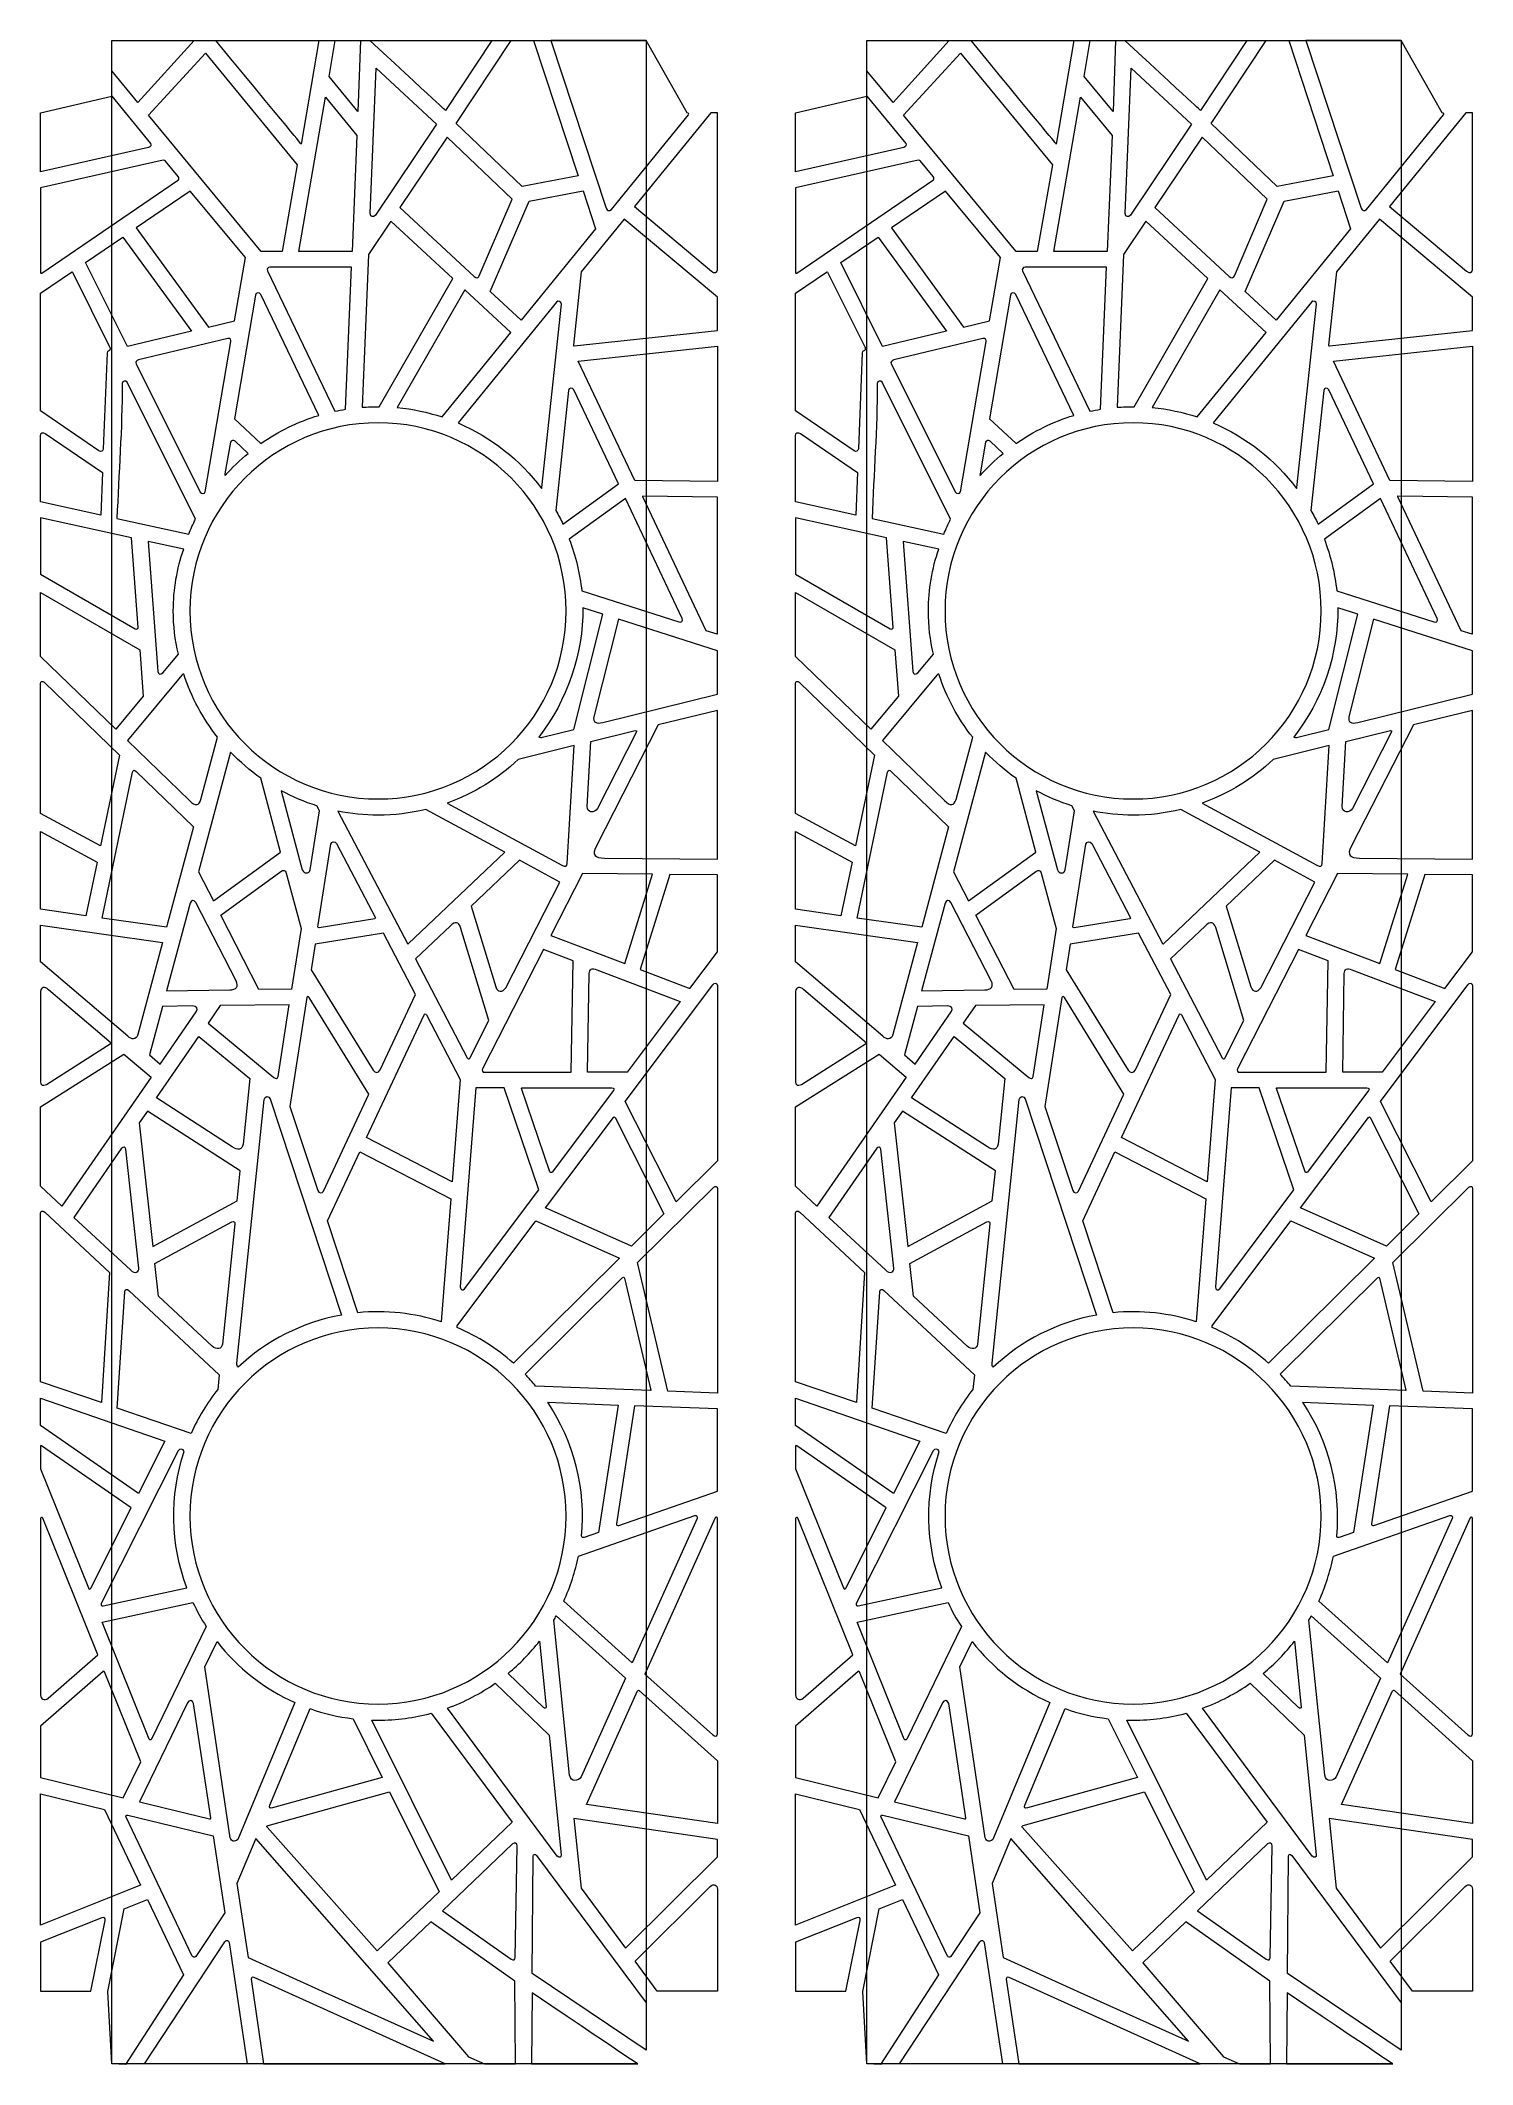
# Model space of a CAD drawing. Header units: centimetres. Extents: x -80 to 80, y -113 to 113.
import ezdxf

# ---------------------------------------------------------------- set-up
doc = ezdxf.new("R2010")
doc.units = ezdxf.units.CM
doc.header["$MEASUREMENT"] = 0
doc.layers.add('layer 1', color=7, linetype='Continuous')

msp = doc.modelspace()

# ---------------------------------------------------------------- linework, layer by layer
at = {"layer": 'layer 1', "color": 250, "lineweight": 9}
for points, knots in [([(-13.22744, -112.66988), (-13.22744, -112.66988), (-71.80142, -112.66988), (-71.80142, -112.66988), (-71.80142, -112.66988), (-71.80142, -112.66988), (-71.80142, 112.73012), (-71.80142, 112.73012), (-71.80142, 112.73012), (-71.80142, 112.73012), (-12.30142, 112.73012), (-12.30142, 112.73012), (-12.30142, 112.73012), (-12.30142, 112.73012), (-12.30142, -111.11706), (-12.30142, -111.11706)], [0, 0, 0, 0, 0.2, 0.2, 0.2, 0.2, 0.4, 0.4, 0.4, 0.4, 0.6, 0.6, 0.6, 0.6, 1, 1, 1, 1]), ([(-71.80142, 112.73012), (-71.80142, 112.73012), (-71.80142, 109.34674), (-71.80142, 109.34674), (-71.80142, 109.34674), (-71.80142, 109.34674), (-68.89316, 105.81303), (-68.89316, 105.81303), (-68.89316, 105.81303), (-68.89316, 105.81303), (-62.63121, 112.73012), (-62.63121, 112.73012), (-62.63121, 112.73012), (-62.63121, 112.73012), (-71.80142, 112.73012), (-71.80142, 112.73012)], [0, 0, 0, 0, 0.2, 0.2, 0.2, 0.2, 0.4, 0.4, 0.4, 0.4, 0.6, 0.6, 0.6, 0.6, 1, 1, 1, 1]), ([(-60.20997, 112.73012), (-50.71389, 101.19179), (-50.71389, 101.19179), (-50.71389, 101.19179), (-50.71389, 101.19179), (-50.71389, 101.19179), (-48.74936, 112.73012), (-48.74936, 112.73012), (-48.74936, 112.73012), (-48.74936, 112.73012), (-60.20997, 112.73012), (-60.20997, 112.73012)], [0, 0, 0, 0, 0.25, 0.25, 0.25, 0.25, 0.5, 0.5, 0.5, 0.5, 1, 1, 1, 1]), ([(-44.10079, 112.73012), (-44.10079, 112.73012), (-46.92345, 112.73012), (-46.92345, 112.73012), (-46.92345, 112.73012), (-46.92345, 112.73012), (-47.60342, 108.73638), (-47.60342, 108.73638), (-47.60342, 108.73638), (-47.60342, 108.73638), (-44.39119, 104.83331), (-44.39119, 104.83331), (-44.39119, 104.83331), (-44.39119, 104.83331), (-44.10079, 112.73012), (-44.10079, 112.73012)], [0, 0, 0, 0, 0.2, 0.2, 0.2, 0.2, 0.4, 0.4, 0.4, 0.4, 0.6, 0.6, 0.6, 0.6, 1, 1, 1, 1]), ([(-43.08625, 112.73012), (-34.63145, 104.9325), (-34.63145, 104.9325), (-34.63145, 104.9325), (-34.63145, 104.9325), (-34.63145, 104.9325), (-29.48255, 112.73012), (-29.48255, 112.73012), (-29.48255, 112.73012), (-29.48255, 112.73012), (-43.08625, 112.73012), (-43.08625, 112.73012)], [0, 0, 0, 0, 0.25, 0.25, 0.25, 0.25, 0.5, 0.5, 0.5, 0.5, 1, 1, 1, 1]), ([(-24.8236, 112.73012), (-24.8236, 112.73012), (-27.32472, 112.73012), (-27.32472, 112.73012), (-27.32472, 112.73012), (-27.32472, 112.73012), (-33.45254, 103.48514), (-33.45254, 103.48514), (-33.45254, 103.48514), (-33.45254, 103.48514), (-26.10416, 96.45904), (-26.10416, 96.45904), (-26.10416, 96.45904), (-26.10416, 96.45904), (-19.86315, 97.65397), (-19.86315, 97.65397), (-19.86315, 97.65397), (-19.86315, 97.65397), (-24.8236, 112.73012), (-24.8236, 112.73012)], [0, 0, 0, 0, 0.166666667, 0.166666667, 0.166666667, 0.166666667, 0.333333333, 0.333333333, 0.333333333, 0.333333333, 0.5, 0.5, 0.5, 0.5, 0.666666667, 0.666666667, 0.666666667, 0.666666667, 1, 1, 1, 1]), ([(-7.58901, 104.44004), (-7.58901, 104.44004), (-16.1656, 93.91552), (-16.1656, 93.91552), (-16.1656, 93.91552), (-16.42314, 93.69857), (-16.62243, 93.74024), (-16.7635, 94.04049), (-16.7635, 94.04049), (-16.7635, 94.04049), (-22.9271, 112.73012), (-22.9271, 112.73012), (-22.9271, 112.73012), (-22.9271, 112.73012), (-12.30142, 112.73012), (-12.30142, 112.73012), (-12.30142, 112.73012), (-12.30142, 112.73012), (-7.71617, 104.65253), (-7.71617, 104.65253), (-7.71617, 104.65253), (-7.58225, 104.64909), (-7.48667, 104.57302), (-7.58901, 104.44004)], [0, 0, 0, 0, 0.142857143, 0.142857143, 0.142857143, 0.142857143, 0.285714286, 0.285714286, 0.285714286, 0.285714286, 0.428571429, 0.428571429, 0.428571429, 0.428571429, 0.571428571, 0.571428571, 0.571428571, 0.571428571, 0.714285714, 0.714285714, 0.714285714, 0.714285714, 1, 1, 1, 1]), ([(70.87482, -112.66988), (70.87482, -112.66988), (12.30084, -112.66988), (12.30084, -112.66988), (12.30084, -112.66988), (12.30084, -112.66988), (12.30084, 112.73012), (12.30084, 112.73012), (12.30084, 112.73012), (12.30084, 112.73012), (71.80084, 112.73012), (71.80084, 112.73012), (71.80084, 112.73012), (71.80084, 112.73012), (71.80084, -111.11706), (71.80084, -111.11706)], [0, 0, 0, 0, 0.2, 0.2, 0.2, 0.2, 0.4, 0.4, 0.4, 0.4, 0.6, 0.6, 0.6, 0.6, 1, 1, 1, 1]), ([(-67.73648, 104.40759), (-67.73648, 104.40759), (-55.16595, 89.23281), (-55.16595, 89.23281), (-55.16595, 89.23281), (-55.16595, 89.23281), (-52.83042, 89.22803), (-52.83042, 89.22803), (-52.83042, 89.22803), (-52.83042, 89.22803), (-51.15248, 98.89098), (-51.15248, 98.89098), (-51.15248, 98.89098), (-51.15248, 98.89098), (-61.38243, 111.32104), (-61.38243, 111.32104), (-61.38243, 111.32104), (-61.38243, 111.32104), (-67.73648, 104.40759), (-67.73648, 104.40759)], [0, 0, 0, 0, 0.166666667, 0.166666667, 0.166666667, 0.166666667, 0.333333333, 0.333333333, 0.333333333, 0.333333333, 0.5, 0.5, 0.5, 0.5, 0.666666667, 0.666666667, 0.666666667, 0.666666667, 1, 1, 1, 1]), ([(-35.63678, 103.41002), (-35.63678, 103.41002), (-42.37934, 109.62848), (-42.37934, 109.62848), (-42.37934, 109.62848), (-42.37934, 109.62848), (-43.02316, 93.44895), (-43.02316, 93.44895), (-43.02316, 93.44895), (-43.04664, 93.05763), (-42.64303, 92.98488), (-42.45464, 93.26644), (-42.45464, 93.26644), (-42.45464, 93.26644), (-35.63678, 103.41002), (-35.63678, 103.41002)], [0, 0, 0, 0, 0.2, 0.2, 0.2, 0.2, 0.4, 0.4, 0.4, 0.4, 0.6, 0.6, 0.6, 0.6, 1, 1, 1, 1]), ([(-67.70976, 100.82366), (-67.49278, 100.8559), (-67.38813, 101.07961), (-67.48241, 101.26235), (-67.48241, 101.26235), (-67.48241, 101.26235), (-71.80142, 106.5301), (-71.80142, 106.5301), (-71.80142, 106.5301), (-71.80142, 106.5301), (-79.75111, 104.65255), (-79.75111, 104.65255), (-79.75111, 104.65255), (-79.75111, 104.65255), (-79.7511, 98.10292), (-79.7511, 98.10292), (-79.7511, 98.10292), (-79.7511, 98.10292), (-67.70976, 100.82366), (-67.70976, 100.82366)], [0, 0, 0, 0, 0.166666667, 0.166666667, 0.166666667, 0.166666667, 0.333333333, 0.333333333, 0.333333333, 0.333333333, 0.5, 0.5, 0.5, 0.5, 0.666666667, 0.666666667, 0.666666667, 0.666666667, 1, 1, 1, 1]), ([(-45.02868, 89.21211), (-45.02868, 89.21211), (-44.50046, 102.1324), (-44.50046, 102.1324), (-44.50046, 102.1324), (-44.50046, 102.1324), (-48.01535, 106.40322), (-48.01535, 106.40322), (-48.01535, 106.40322), (-48.01535, 106.40322), (-50.98219, 89.22425), (-50.98219, 89.22425), (-50.98219, 89.22425), (-50.98219, 89.22425), (-45.02868, 89.21211), (-45.02868, 89.21211)], [0, 0, 0, 0, 0.2, 0.2, 0.2, 0.2, 0.4, 0.4, 0.4, 0.4, 0.6, 0.6, 0.6, 0.6, 1, 1, 1, 1]), ([(-5.01915, 87.01613), (-5.01915, 87.01613), (-13.60214, 94.22294), (-13.60214, 94.22294), (-13.60214, 94.22294), (-13.60214, 94.22294), (-5.10287, 104.65255), (-5.10287, 104.65255), (-5.10287, 104.65255), (-5.10287, 104.65255), (-4.35113, 104.65255), (-4.35113, 104.65255), (-4.35113, 104.65255), (-4.35113, 104.65255), (-4.35116, 87.19795), (-4.35116, 87.19795), (-4.35116, 87.19795), (-4.35859, 86.89957), (-4.68538, 86.76608), (-5.01915, 87.01613)], [0, 0, 0, 0, 0.166666667, 0.166666667, 0.166666667, 0.166666667, 0.333333333, 0.333333333, 0.333333333, 0.333333333, 0.5, 0.5, 0.5, 0.5, 0.666666667, 0.666666667, 0.666666667, 0.666666667, 1, 1, 1, 1]), ([(-31.44954, 86.4341), (-31.44954, 86.4341), (-39.72033, 94.11337), (-39.72033, 94.11337), (-39.72033, 94.11337), (-39.72033, 94.11337), (-34.45237, 101.97411), (-34.45237, 101.97411), (-34.45237, 101.97411), (-34.45237, 101.97411), (-27.20584, 95.04531), (-27.20584, 95.04531), (-27.20584, 95.04531), (-27.20584, 95.04531), (-30.87757, 86.52337), (-30.87757, 86.52337), (-30.87757, 86.52337), (-30.99633, 86.25519), (-31.18697, 86.22543), (-31.44954, 86.4341)], [0, 0, 0, 0, 0.166666667, 0.166666667, 0.166666667, 0.166666667, 0.333333333, 0.333333333, 0.333333333, 0.333333333, 0.5, 0.5, 0.5, 0.5, 0.666666667, 0.666666667, 0.666666667, 0.666666667, 1, 1, 1, 1]), ([(-79.75113, 86.85433), (-79.75113, 86.85433), (-79.75113, 96.30997), (-79.75113, 96.30997), (-79.75113, 96.30997), (-79.75113, 96.30997), (-66.07827, 99.39934), (-66.07827, 99.39934), (-66.07827, 99.39934), (-65.97992, 99.4108), (-65.88291, 99.3499), (-65.83493, 99.27745), (-65.83493, 99.27745), (-65.83493, 99.27745), (-64.41577, 97.56857), (-64.41577, 97.56857), (-64.41577, 97.56857), (-64.28725, 97.433), (-64.32188, 97.21323), (-64.48976, 97.12093), (-64.48976, 97.12093), (-64.48976, 97.12093), (-79.60236, 86.81751), (-79.60236, 86.81751), (-79.60236, 86.81751), (-79.68853, 86.76616), (-79.74939, 86.78977), (-79.75113, 86.85433)], [0, 0, 0, 0, 0.125, 0.125, 0.125, 0.125, 0.25, 0.25, 0.25, 0.25, 0.375, 0.375, 0.375, 0.375, 0.5, 0.5, 0.5, 0.5, 0.625, 0.625, 0.625, 0.625, 0.75, 0.75, 0.75, 0.75, 1, 1, 1, 1]), ([(-61.0333, 80.80614), (-61.0333, 80.80614), (-69.08426, 91.84573), (-69.08426, 91.84573), (-69.08426, 91.84573), (-69.08426, 91.84573), (-63.0692, 95.94662), (-63.0692, 95.94662), (-63.0692, 95.94662), (-63.0692, 95.94662), (-56.93177, 88.55402), (-56.93177, 88.55402), (-56.93177, 88.55402), (-56.93177, 88.55402), (-58.13911, 81.49671), (-58.13911, 81.49671), (-58.13911, 81.49671), (-58.13911, 81.49671), (-61.0333, 80.80614), (-61.0333, 80.80614)], [0, 0, 0, 0, 0.166666667, 0.166666667, 0.166666667, 0.166666667, 0.333333333, 0.333333333, 0.333333333, 0.333333333, 0.5, 0.5, 0.5, 0.5, 0.666666667, 0.666666667, 0.666666667, 0.666666667, 1, 1, 1, 1]), ([(-29.65928, 84.77188), (-29.65928, 84.77188), (-26.21954, 81.57816), (-26.21954, 81.57816), (-26.21954, 81.57816), (-26.21954, 81.57816), (-17.92503, 91.7565), (-17.92503, 91.7565), (-17.92503, 91.7565), (-17.92503, 91.7565), (-19.31298, 95.97985), (-19.31298, 95.97985), (-19.31298, 95.97985), (-19.31298, 95.97985), (-25.32631, 94.82853), (-25.32631, 94.82853), (-25.32631, 94.82853), (-25.32631, 94.82853), (-29.65928, 84.77188), (-29.65928, 84.77188)], [0, 0, 0, 0, 0.166666667, 0.166666667, 0.166666667, 0.166666667, 0.333333333, 0.333333333, 0.333333333, 0.333333333, 0.5, 0.5, 0.5, 0.5, 0.666666667, 0.666666667, 0.666666667, 0.666666667, 1, 1, 1, 1]), ([(-43.9388, 71.87074), (-43.9388, 71.87074), (-43.21633, 88.89672), (-43.21633, 88.89672), (-43.21633, 88.89672), (-43.21633, 88.89672), (-40.72487, 92.61446), (-40.72487, 92.61446), (-40.72487, 92.61446), (-40.72487, 92.61446), (-33.84292, 86.22467), (-33.84292, 86.22467), (-33.84292, 86.22467), (-33.84292, 86.22467), (-42.04794, 71.93936), (-42.04794, 71.93936), (-42.04794, 71.93936), (-42.61509, 71.94188), (-43.34852, 71.91653), (-43.9388, 71.87074)], [0, 0, 0, 0, 0.166666667, 0.166666667, 0.166666667, 0.166666667, 0.333333333, 0.333333333, 0.333333333, 0.333333333, 0.5, 0.5, 0.5, 0.5, 0.666666667, 0.666666667, 0.666666667, 0.666666667, 1, 1, 1, 1]), ([(-20.3894, 78.79003), (-20.3894, 78.79003), (-19.5188, 86.96254), (-19.5188, 86.96254), (-19.5188, 86.96254), (-19.5188, 86.96254), (-14.72548, 92.84449), (-14.72548, 92.84449), (-14.72548, 92.84449), (-14.72548, 92.84449), (-4.35113, 84.13345), (-4.35113, 84.13345), (-4.35113, 84.13345), (-4.35113, 84.13345), (-4.35112, 80.4356), (-4.35112, 80.4356), (-4.35112, 80.4356), (-4.35112, 80.4356), (-20.29899, 78.72451), (-20.29899, 78.72451), (-20.29899, 78.72451), (-20.37011, 78.71885), (-20.3916, 78.73596), (-20.3894, 78.79003)], [0, 0, 0, 0, 0.142857143, 0.142857143, 0.142857143, 0.142857143, 0.285714286, 0.285714286, 0.285714286, 0.285714286, 0.428571429, 0.428571429, 0.428571429, 0.428571429, 0.571428571, 0.571428571, 0.571428571, 0.571428571, 0.714285714, 0.714285714, 0.714285714, 0.714285714, 1, 1, 1, 1]), ([(-62.92775, 80.35412), (-62.92775, 80.35412), (-70.56979, 90.83295), (-70.56979, 90.83295), (-70.56979, 90.83295), (-70.56979, 90.83295), (-74.72458, 88.00028), (-74.72458, 88.00028), (-74.72458, 88.00028), (-74.72458, 88.00028), (-70.05565, 78.65333), (-70.05565, 78.65333), (-70.05565, 78.65333), (-70.05565, 78.65333), (-62.92775, 80.35412), (-62.92775, 80.35412)], [0, 0, 0, 0, 0.2, 0.2, 0.2, 0.2, 0.4, 0.4, 0.4, 0.4, 0.6, 0.6, 0.6, 0.6, 1, 1, 1, 1]), ([(-76.29049, 86.93263), (-76.29049, 86.93263), (-79.75113, 84.57332), (-79.75113, 84.57332), (-79.75113, 84.57332), (-79.75113, 84.57332), (-79.7511, 71.46644), (-79.7511, 71.46644), (-79.7511, 71.46644), (-79.7511, 71.46644), (-73.24352, 67.00344), (-73.24352, 67.00344), (-73.24352, 67.00344), (-73.05055, 66.86746), (-72.75877, 66.99842), (-72.75877, 67.23846), (-72.75877, 67.23846), (-72.75877, 67.23846), (-72.34124, 77.94443), (-72.34124, 77.94443), (-72.34124, 77.94443), (-72.34094, 78.05254), (-72.27687, 78.12234), (-72.14907, 78.15382), (-72.14907, 78.15382), (-72.05345, 78.20285), (-71.942, 78.33752), (-72.01141, 78.5214), (-72.01141, 78.5214), (-72.01141, 78.5214), (-76.20297, 86.91219), (-76.20297, 86.91219), (-76.20297, 86.91219), (-76.21888, 86.94424), (-76.25187, 86.95655), (-76.29049, 86.93263)], [0, 0, 0, 0, 0.1, 0.1, 0.1, 0.1, 0.2, 0.2, 0.2, 0.2, 0.3, 0.3, 0.3, 0.3, 0.4, 0.4, 0.4, 0.4, 0.5, 0.5, 0.5, 0.5, 0.6, 0.6, 0.6, 0.6, 0.7, 0.7, 0.7, 0.7, 0.8, 0.8, 0.8, 0.8, 1, 1, 1, 1]), ([(-46.97131, 71.42877), (-46.97131, 71.42877), (-54.47136, 87.06635), (-54.47136, 87.06635), (-54.47136, 87.06635), (-54.56942, 87.25559), (-54.42405, 87.49115), (-54.19246, 87.48582), (-54.19246, 87.48582), (-54.19246, 87.48582), (-45.1027, 87.46735), (-45.1027, 87.46735), (-45.1027, 87.46735), (-45.1027, 87.46735), (-45.77189, 71.65368), (-45.77189, 71.65368), (-45.77189, 71.65368), (-46.17534, 71.58922), (-46.57524, 71.51415), (-46.97131, 71.42877)], [0, 0, 0, 0, 0.166666667, 0.166666667, 0.166666667, 0.166666667, 0.333333333, 0.333333333, 0.333333333, 0.333333333, 0.5, 0.5, 0.5, 0.5, 0.666666667, 0.666666667, 0.666666667, 0.666666667, 1, 1, 1, 1]), ([(-55.19506, 67.83327), (-55.19506, 67.83327), (-58.15493, 70.59943), (-58.15493, 70.59943), (-58.15493, 70.59943), (-58.15493, 70.59943), (-55.80339, 84.34488), (-55.80339, 84.34488), (-55.80339, 84.34488), (-55.78696, 84.65467), (-55.33643, 84.71964), (-55.21776, 84.43881), (-55.21776, 84.43881), (-55.21776, 84.43881), (-48.75525, 70.9674), (-48.75525, 70.9674), (-48.75525, 70.9674), (-51.08161, 70.26332), (-53.24922, 69.19686), (-55.19506, 67.83327)], [0, 0, 0, 0, 0.166666667, 0.166666667, 0.166666667, 0.166666667, 0.333333333, 0.333333333, 0.333333333, 0.333333333, 0.5, 0.5, 0.5, 0.5, 0.666666667, 0.666666667, 0.666666667, 0.666666667, 1, 1, 1, 1]), ([(-40.02539, 71.8411), (-40.02539, 71.8411), (-32.48561, 84.96438), (-32.48561, 84.96438), (-32.48561, 84.96438), (-32.48561, 84.96438), (-27.34767, 80.19382), (-27.34767, 80.19382), (-27.34767, 80.19382), (-27.34767, 80.19382), (-35.00899, 70.79383), (-35.00899, 70.79383), (-35.00899, 70.79383), (-36.60983, 71.3233), (-38.28935, 71.67978), (-40.02539, 71.8411)], [0, 0, 0, 0, 0.2, 0.2, 0.2, 0.2, 0.4, 0.4, 0.4, 0.4, 0.6, 0.6, 0.6, 0.6, 1, 1, 1, 1]), ([(-33.24046, 70.12552), (-33.24046, 70.12552), (-22.28957, 83.56256), (-22.28957, 83.56256), (-22.28957, 83.56256), (-22.11461, 83.81256), (-21.69364, 83.66254), (-21.73721, 83.35088), (-21.73721, 83.35088), (-21.73721, 83.35088), (-23.91165, 62.93889), (-23.91165, 62.93889), (-23.91165, 62.93889), (-23.91687, 62.89191), (-23.92598, 62.85119), (-23.93865, 62.81694), (-23.93865, 62.81694), (-26.3264, 66.00348), (-29.53054, 68.54322), (-33.24046, 70.12552)], [0, 0, 0, 0, 0.166666667, 0.166666667, 0.166666667, 0.166666667, 0.333333333, 0.333333333, 0.333333333, 0.333333333, 0.5, 0.5, 0.5, 0.5, 0.666666667, 0.666666667, 0.666666667, 0.666666667, 1, 1, 1, 1]), ([(-69.08673, 76.70315), (-69.21181, 76.91101), (-69.03408, 77.08671), (-68.82535, 77.14774), (-68.82535, 77.14774), (-68.82535, 77.14774), (-58.89047, 79.51907), (-58.89047, 79.51907), (-58.89047, 79.51907), (-58.55994, 79.57652), (-58.51256, 79.37006), (-58.53403, 79.19809), (-58.53403, 79.19809), (-58.53403, 79.19809), (-61.39461, 62.46774), (-61.39461, 62.46774), (-61.39461, 62.46774), (-61.47104, 62.21747), (-61.83226, 62.187), (-61.95639, 62.41532), (-61.95639, 62.41532), (-61.95639, 62.41532), (-69.08673, 76.70315), (-69.08673, 76.70315)], [0, 0, 0, 0, 0.142857143, 0.142857143, 0.142857143, 0.142857143, 0.285714286, 0.285714286, 0.285714286, 0.285714286, 0.428571429, 0.428571429, 0.428571429, 0.428571429, 0.571428571, 0.571428571, 0.571428571, 0.571428571, 0.714285714, 0.714285714, 0.714285714, 0.714285714, 1, 1, 1, 1]), ([(-4.35112, 63.60455), (-4.35112, 63.60455), (-4.35113, 78.6798), (-4.35113, 78.6798), (-4.35113, 78.6798), (-4.35113, 78.6798), (-19.85186, 77.01674), (-19.85186, 77.01674), (-19.85186, 77.01674), (-19.85186, 77.01674), (-13.55953, 63.72157), (-13.55953, 63.72157), (-13.55953, 63.72157), (-13.55953, 63.72157), (-4.35112, 63.60455), (-4.35112, 63.60455)], [0, 0, 0, 0, 0.2, 0.2, 0.2, 0.2, 0.4, 0.4, 0.4, 0.4, 0.6, 0.6, 0.6, 0.6, 1, 1, 1, 1]), ([(-63.24537, 57.73625), (-63.24537, 57.73625), (-71.2345, 59.47529), (-71.2345, 59.47529), (-71.2345, 59.47529), (-71.03461, 64.461), (-70.65375, 69.54563), (-70.65375, 74.50661), (-70.65375, 74.50661), (-70.65375, 74.80045), (-70.24795, 74.90001), (-70.0916, 74.66032), (-70.0916, 74.66032), (-70.0916, 74.66032), (-62.48152, 59.41814), (-62.48152, 59.41814), (-62.48152, 59.41814), (-62.75805, 58.86984), (-63.01303, 58.30884), (-63.24537, 57.73625)], [0, 0, 0, 0, 0.166666667, 0.166666667, 0.166666667, 0.166666667, 0.333333333, 0.333333333, 0.333333333, 0.333333333, 0.5, 0.5, 0.5, 0.5, 0.666666667, 0.666666667, 0.666666667, 0.666666667, 1, 1, 1, 1]), ([(-22.34999, 60.38898), (-22.34999, 60.38898), (-20.92926, 73.72283), (-20.92926, 73.72283), (-20.92926, 73.72283), (-20.92081, 74.03645), (-20.465, 74.10826), (-20.34386, 73.82531), (-20.34386, 73.82531), (-20.34386, 73.82531), (-15.37975, 63.33664), (-15.37975, 63.33664), (-15.37975, 63.33664), (-15.37975, 63.33664), (-21.55979, 58.86279), (-21.55979, 58.86279), (-21.55979, 58.86279), (-21.80439, 59.38258), (-22.0681, 59.89162), (-22.34999, 60.38898)], [0, 0, 0, 0, 0.166666667, 0.166666667, 0.166666667, 0.166666667, 0.333333333, 0.333333333, 0.333333333, 0.333333333, 0.5, 0.5, 0.5, 0.5, 0.666666667, 0.666666667, 0.666666667, 0.666666667, 1, 1, 1, 1]), ([(-63.10598, 49.18962), (-63.10598, 60.75804), (-53.7244, 70.13962), (-42.15598, 70.13962), (-42.15598, 70.13962), (-30.58756, 70.13962), (-21.20598, 60.75804), (-21.20598, 49.18962), (-21.20598, 49.18962), (-21.20598, 37.62121), (-30.58756, 28.23962), (-42.15598, 28.23962), (-42.15598, 28.23962), (-53.7244, 28.23962), (-63.10598, 37.62121), (-63.10598, 49.18962)], [0, 0, 0, 0, 0.2, 0.2, 0.2, 0.2, 0.4, 0.4, 0.4, 0.4, 0.6, 0.6, 0.6, 0.6, 1, 1, 1, 1]), ([(-79.7511, 68.70781), (-79.7511, 68.70781), (-79.7511, 61.33001), (-79.7511, 61.33001), (-79.7511, 61.33001), (-79.7511, 61.33001), (-73.04452, 59.86947), (-73.04452, 59.86947), (-73.04452, 59.86947), (-73.04452, 59.86947), (-72.8607, 64.59391), (-72.8607, 64.59391), (-72.8607, 64.59391), (-72.8607, 64.59391), (-79.21613, 68.95251), (-79.21613, 68.95251), (-79.21613, 68.95251), (-79.53503, 69.12278), (-79.7394, 69.02878), (-79.7511, 68.70781)], [0, 0, 0, 0, 0.166666667, 0.166666667, 0.166666667, 0.166666667, 0.333333333, 0.333333333, 0.333333333, 0.333333333, 0.5, 0.5, 0.5, 0.5, 0.666666667, 0.666666667, 0.666666667, 0.666666667, 1, 1, 1, 1]), ([(-59.19089, 64.26716), (-59.21219, 64.31903), (-59.21929, 64.38019), (-59.20761, 64.44623), (-59.20761, 64.44623), (-59.20761, 64.44623), (-58.60285, 67.98141), (-58.60285, 67.98141), (-58.60285, 67.98141), (-58.53836, 68.19831), (-58.24334, 68.25895), (-58.08767, 68.0976), (-58.08767, 68.0976), (-58.08767, 68.0976), (-56.63215, 66.739), (-56.63215, 66.739), (-56.63215, 66.739), (-57.54801, 65.98261), (-58.40367, 65.15589), (-59.19089, 64.26716)], [0, 0, 0, 0, 0.166666667, 0.166666667, 0.166666667, 0.166666667, 0.333333333, 0.333333333, 0.333333333, 0.333333333, 0.5, 0.5, 0.5, 0.5, 0.666666667, 0.666666667, 0.666666667, 0.666666667, 1, 1, 1, 1]), ([(-20.85208, 57.18717), (-20.85208, 57.18717), (-14.60839, 61.70678), (-14.60839, 61.70678), (-14.60839, 61.70678), (-14.60839, 61.70678), (-8.28279, 48.34133), (-8.28279, 48.34133), (-8.28279, 48.34133), (-8.17841, 48.05179), (-8.33537, 47.88062), (-8.66252, 47.97774), (-8.66252, 47.97774), (-8.66252, 47.97774), (-19.47011, 51.40782), (-19.47011, 51.40782), (-19.47011, 51.40782), (-19.67709, 53.36722), (-20.15946, 55.34357), (-20.85208, 57.18717)], [0, 0, 0, 0, 0.166666667, 0.166666667, 0.166666667, 0.166666667, 0.333333333, 0.333333333, 0.333333333, 0.333333333, 0.5, 0.5, 0.5, 0.5, 0.666666667, 0.666666667, 0.666666667, 0.666666667, 1, 1, 1, 1]), ([(-12.68634, 61.96545), (-12.68634, 61.96545), (-4.35113, 61.85955), (-4.35113, 61.85955), (-4.35113, 61.85955), (-4.35113, 61.85955), (-4.35115, 46.65336), (-4.35115, 46.65336), (-4.35115, 46.65336), (-4.35357, 46.61609), (-4.37842, 46.60477), (-4.42569, 46.6194), (-4.42569, 46.6194), (-4.42569, 46.6194), (-5.64981, 47.00904), (-5.64981, 47.00904), (-5.64981, 47.00904), (-5.64981, 47.00904), (-12.71056, 61.9277), (-12.71056, 61.9277), (-12.71056, 61.9277), (-12.71998, 61.95129), (-12.7119, 61.96388), (-12.68634, 61.96545)], [0, 0, 0, 0, 0.142857143, 0.142857143, 0.142857143, 0.142857143, 0.285714286, 0.285714286, 0.285714286, 0.285714286, 0.428571429, 0.428571429, 0.428571429, 0.428571429, 0.571428571, 0.571428571, 0.571428571, 0.571428571, 0.714285714, 0.714285714, 0.714285714, 0.714285714, 1, 1, 1, 1]), ([(-69.21318, 47.19223), (-69.21318, 47.19223), (-79.75111, 53.26477), (-79.75111, 53.26477), (-79.75111, 53.26477), (-79.75111, 53.26477), (-79.75111, 59.54049), (-79.75111, 59.54049), (-79.75111, 59.54049), (-79.75111, 59.54049), (-69.61421, 57.33288), (-69.61421, 57.33288), (-69.61421, 57.33288), (-69.61421, 57.33288), (-68.87274, 47.33495), (-68.87274, 47.33495), (-68.87274, 47.33495), (-68.90144, 47.17284), (-69.01494, 47.12527), (-69.21318, 47.19223)], [0, 0, 0, 0, 0.166666667, 0.166666667, 0.166666667, 0.166666667, 0.333333333, 0.333333333, 0.333333333, 0.333333333, 0.5, 0.5, 0.5, 0.5, 0.666666667, 0.666666667, 0.666666667, 0.666666667, 1, 1, 1, 1]), ([(-66.68081, 42.43861), (-66.68081, 42.43861), (-67.75547, 56.92809), (-67.75547, 56.92809), (-67.75547, 56.92809), (-67.75547, 56.92809), (-63.80126, 56.06755), (-63.80126, 56.06755), (-63.80126, 56.06755), (-64.55194, 53.90519), (-64.95839, 51.59272), (-64.95839, 49.18962), (-64.95839, 49.18962), (-64.95839, 47.53249), (-64.76519, 45.91872), (-64.39905, 44.36727), (-64.39905, 44.36727), (-64.39905, 44.36727), (-66.14391, 42.275), (-66.14391, 42.275), (-66.14391, 42.275), (-66.39024, 42.05607), (-66.65594, 42.1355), (-66.68081, 42.43861)], [0, 0, 0, 0, 0.142857143, 0.142857143, 0.142857143, 0.142857143, 0.285714286, 0.285714286, 0.285714286, 0.285714286, 0.428571429, 0.428571429, 0.428571429, 0.428571429, 0.571428571, 0.571428571, 0.571428571, 0.571428571, 0.714285714, 0.714285714, 0.714285714, 0.714285714, 1, 1, 1, 1]), ([(-71.37103, 36.00713), (-71.37103, 36.00713), (-68.30525, 39.68332), (-68.30525, 39.68332), (-68.30525, 39.68332), (-68.30525, 39.68332), (-68.68868, 44.85294), (-68.68868, 44.85294), (-68.68868, 44.85294), (-68.68868, 44.85294), (-79.75111, 51.22775), (-79.75111, 51.22775), (-79.75111, 51.22775), (-79.75111, 51.22775), (-79.7511, 44.11686), (-79.7511, 44.11686), (-79.7511, 44.11686), (-79.7511, 44.11686), (-71.37103, 36.00713), (-71.37103, 36.00713)], [0, 0, 0, 0, 0.166666667, 0.166666667, 0.166666667, 0.166666667, 0.333333333, 0.333333333, 0.333333333, 0.333333333, 0.5, 0.5, 0.5, 0.5, 0.666666667, 0.666666667, 0.666666667, 0.666666667, 1, 1, 1, 1]), ([(-19.35633, 49.53219), (-19.35633, 49.53219), (-17.11384, 48.81887), (-17.11384, 48.81887), (-17.11384, 48.81887), (-17.11384, 48.81887), (-20.35218, 35.97068), (-20.35218, 35.97068), (-20.35218, 35.97068), (-20.35218, 35.97068), (-23.81952, 35.11758), (-23.81952, 35.11758), (-23.81952, 35.11758), (-24.01197, 35.08319), (-24.16285, 35.09367), (-24.26378, 35.13875), (-24.26378, 35.13875), (-21.09306, 39.17039), (-19.27366, 44.39258), (-19.35633, 49.53219)], [0, 0, 0, 0, 0.166666667, 0.166666667, 0.166666667, 0.166666667, 0.333333333, 0.333333333, 0.333333333, 0.333333333, 0.5, 0.5, 0.5, 0.5, 0.666666667, 0.666666667, 0.666666667, 0.666666667, 1, 1, 1, 1]), ([(-18.11701, 37.39382), (-18.11701, 37.39382), (-15.37673, 48.26596), (-15.37673, 48.26596), (-15.37673, 48.26596), (-15.37673, 48.26596), (-4.35113, 44.75669), (-4.35113, 44.75669), (-4.35113, 44.75669), (-4.35113, 44.75669), (-4.35113, 39.90751), (-4.35113, 39.90751), (-4.35113, 39.90751), (-4.35113, 39.90751), (-17.13197, 36.76296), (-17.13197, 36.76296), (-17.13197, 36.76296), (-17.84421, 36.57085), (-18.25959, 36.81445), (-18.11701, 37.39382)], [0, 0, 0, 0, 0.166666667, 0.166666667, 0.166666667, 0.166666667, 0.333333333, 0.333333333, 0.333333333, 0.333333333, 0.5, 0.5, 0.5, 0.5, 0.666666667, 0.666666667, 0.666666667, 0.666666667, 1, 1, 1, 1]), ([(-79.75111, 41.08885), (-79.75111, 41.08885), (-79.75111, 26.63475), (-79.75111, 26.63475), (-79.75111, 26.63475), (-79.75111, 26.63475), (-73.08103, 23.01069), (-73.08103, 23.01069), (-73.08103, 23.01069), (-73.08103, 23.01069), (-70.96313, 33.13031), (-70.96313, 33.13031), (-70.96313, 33.13031), (-70.96313, 33.13031), (-79.33763, 41.23463), (-79.33763, 41.23463), (-79.33763, 41.23463), (-79.59066, 41.41382), (-79.72848, 41.36525), (-79.75111, 41.08885)], [0, 0, 0, 0, 0.166666667, 0.166666667, 0.166666667, 0.166666667, 0.333333333, 0.333333333, 0.333333333, 0.333333333, 0.5, 0.5, 0.5, 0.5, 0.666666667, 0.666666667, 0.666666667, 0.666666667, 1, 1, 1, 1]), ([(-60.02418, 35.10829), (-60.02418, 35.10829), (-61.88223, 28.18174), (-61.88223, 28.18174), (-61.88223, 28.18174), (-62.0844, 27.47928), (-62.50795, 27.43673), (-63.15285, 28.05404), (-63.15285, 28.05404), (-63.15285, 28.05404), (-70.07973, 34.75747), (-70.07973, 34.75747), (-70.07973, 34.75747), (-70.07973, 34.75747), (-64.02276, 42.02175), (-64.02276, 42.02175), (-64.02276, 42.02175), (-63.93119, 42.12676), (-63.85288, 42.1617), (-63.78779, 42.12654), (-63.78779, 42.12654), (-62.94856, 39.5554), (-61.66356, 37.18553), (-60.02418, 35.10829)], [0, 0, 0, 0, 0.142857143, 0.142857143, 0.142857143, 0.142857143, 0.285714286, 0.285714286, 0.285714286, 0.285714286, 0.428571429, 0.428571429, 0.428571429, 0.428571429, 0.571428571, 0.571428571, 0.571428571, 0.571428571, 0.714285714, 0.714285714, 0.714285714, 0.714285714, 1, 1, 1, 1]), ([(-17.86474, 22.93701), (-17.86474, 22.93701), (-10.93631, 36.4856), (-10.93631, 36.4856), (-10.93631, 36.4856), (-10.93631, 36.4856), (-4.35113, 38.10578), (-4.35113, 38.10578), (-4.35113, 38.10578), (-4.35113, 38.10578), (-4.35113, 21.52831), (-4.35113, 21.52831), (-4.35113, 21.52831), (-4.35113, 21.52831), (-16.9352, 21.66489), (-16.9352, 21.66489), (-16.9352, 21.66489), (-18.00909, 21.65623), (-18.34595, 22.02745), (-17.86474, 22.93701)], [0, 0, 0, 0, 0.166666667, 0.166666667, 0.166666667, 0.166666667, 0.333333333, 0.333333333, 0.333333333, 0.333333333, 0.5, 0.5, 0.5, 0.5, 0.666666667, 0.666666667, 0.666666667, 0.666666667, 1, 1, 1, 1]), ([(-26.54239, 32.64482), (-26.54239, 32.64482), (-20.30698, 34.18008), (-20.30698, 34.18008), (-20.30698, 34.18008), (-20.30698, 34.18008), (-21.08486, 21.05765), (-21.08486, 21.05765), (-21.08486, 21.05765), (-21.12079, 20.74023), (-21.31723, 20.67287), (-21.67417, 20.85554), (-21.67417, 20.85554), (-21.67417, 20.85554), (-34.45738, 27.77576), (-34.45738, 27.77576), (-34.45738, 27.77576), (-31.48291, 28.8456), (-28.79553, 30.51769), (-26.54239, 32.64482)], [0, 0, 0, 0, 0.166666667, 0.166666667, 0.166666667, 0.166666667, 0.333333333, 0.333333333, 0.333333333, 0.333333333, 0.5, 0.5, 0.5, 0.5, 0.666666667, 0.666666667, 0.666666667, 0.666666667, 1, 1, 1, 1]), ([(-13.49824, 35.85526), (-13.49824, 35.85526), (-18.45254, 34.63632), (-18.45254, 34.63632), (-18.45254, 34.63632), (-18.45254, 34.63632), (-18.8711, 27.40173), (-18.8711, 27.40173), (-18.8711, 27.40173), (-18.87782, 26.70564), (-18.08996, 26.61245), (-17.72141, 27.1818), (-17.72141, 27.1818), (-17.72141, 27.1818), (-13.35702, 35.72303), (-13.35702, 35.72303), (-13.35702, 35.72303), (-13.32848, 35.8197), (-13.37556, 35.86378), (-13.49824, 35.85526)], [0, 0, 0, 0, 0.166666667, 0.166666667, 0.166666667, 0.166666667, 0.333333333, 0.333333333, 0.333333333, 0.333333333, 0.5, 0.5, 0.5, 0.5, 0.666666667, 0.666666667, 0.666666667, 0.666666667, 1, 1, 1, 1]), ([(-55.19596, 30.54653), (-55.19596, 30.54653), (-53.00208, 22.32382), (-53.00208, 22.32382), (-53.00208, 22.32382), (-53.00208, 22.32382), (-60.49867, 16.88295), (-60.49867, 16.88295), (-60.49867, 16.88295), (-60.49867, 16.88295), (-62.16329, 20.1125), (-62.16329, 20.1125), (-62.16329, 20.1125), (-62.16329, 20.1125), (-58.58481, 33.45407), (-58.58481, 33.45407), (-58.58481, 33.45407), (-57.55431, 32.37847), (-56.41922, 31.40384), (-55.19596, 30.54653)], [0, 0, 0, 0, 0.166666667, 0.166666667, 0.166666667, 0.166666667, 0.333333333, 0.333333333, 0.333333333, 0.333333333, 0.5, 0.5, 0.5, 0.5, 0.666666667, 0.666666667, 0.666666667, 0.666666667, 1, 1, 1, 1]), ([(-69.50024, 31.23164), (-69.50024, 31.23164), (-72.90175, 14.97894), (-72.90175, 14.97894), (-72.90175, 14.97894), (-72.90175, 14.97894), (-65.70108, 13.94374), (-65.70108, 13.94374), (-65.70108, 13.94374), (-65.70108, 13.94374), (-62.69984, 25.13358), (-62.69984, 25.13358), (-62.69984, 25.13358), (-62.69984, 25.13358), (-69.08938, 31.31698), (-69.08938, 31.31698), (-69.08938, 31.31698), (-69.29336, 31.50615), (-69.43031, 31.47771), (-69.50024, 31.23164)], [0, 0, 0, 0, 0.166666667, 0.166666667, 0.166666667, 0.166666667, 0.333333333, 0.333333333, 0.333333333, 0.333333333, 0.5, 0.5, 0.5, 0.5, 0.666666667, 0.666666667, 0.666666667, 0.666666667, 1, 1, 1, 1]), ([(-48.97363, 27.47923), (-48.97363, 27.47923), (-48.68748, 26.93333), (-48.68748, 26.93333), (-48.68748, 26.93333), (-48.68748, 26.93333), (-49.7153, 20.32954), (-49.7153, 20.32954), (-49.7153, 20.32954), (-49.84409, 19.86515), (-50.40371, 19.90043), (-50.59297, 20.35021), (-50.59297, 20.35021), (-50.59297, 20.35021), (-52.94265, 29.15529), (-52.94265, 29.15529), (-52.94265, 29.15529), (-51.68599, 28.47713), (-50.35829, 27.91376), (-48.97363, 27.47923)], [0, 0, 0, 0, 0.166666667, 0.166666667, 0.166666667, 0.166666667, 0.333333333, 0.333333333, 0.333333333, 0.333333333, 0.5, 0.5, 0.5, 0.5, 0.666666667, 0.666666667, 0.666666667, 0.666666667, 1, 1, 1, 1]), ([(-36.84701, 27.06267), (-36.84701, 27.06267), (-28.04532, 22.29954), (-28.04532, 22.29954), (-28.04532, 22.29954), (-28.04532, 22.29954), (-38.78453, 12.12203), (-38.78453, 12.12203), (-38.78453, 12.12203), (-38.82942, 12.09477), (-38.86537, 12.09967), (-38.89238, 12.13674), (-38.89238, 12.13674), (-38.89238, 12.13674), (-46.61731, 26.87708), (-46.61731, 26.87708), (-46.61731, 26.87708), (-45.17465, 26.59011), (-43.68284, 26.43962), (-42.15598, 26.43962), (-42.15598, 26.43962), (-40.32803, 26.43962), (-38.55033, 26.65533), (-36.84701, 27.06267)], [0, 0, 0, 0, 0.142857143, 0.142857143, 0.142857143, 0.142857143, 0.285714286, 0.285714286, 0.285714286, 0.285714286, 0.428571429, 0.428571429, 0.428571429, 0.428571429, 0.571428571, 0.571428571, 0.571428571, 0.571428571, 0.714285714, 0.714285714, 0.714285714, 0.714285714, 1, 1, 1, 1]), ([(-79.75111, 24.62803), (-79.75111, 24.62803), (-79.75111, 15.96366), (-79.75111, 15.96366), (-79.75111, 15.96366), (-79.75111, 15.96366), (-74.70764, 15.23857), (-74.70764, 15.23857), (-74.70764, 15.23857), (-74.70764, 15.23857), (-73.45813, 21.20882), (-73.45813, 21.20882), (-73.45813, 21.20882), (-73.45813, 21.20882), (-79.75111, 24.62803), (-79.75111, 24.62803)], [0, 0, 0, 0, 0.2, 0.2, 0.2, 0.2, 0.4, 0.4, 0.4, 0.4, 0.6, 0.6, 0.6, 0.6, 1, 1, 1, 1]), ([(-47.42447, 23.19844), (-47.42447, 23.19844), (-48.85675, 13.99583), (-48.85675, 13.99583), (-48.85675, 13.99583), (-48.86166, 13.91254), (-48.81483, 13.87858), (-48.71624, 13.894), (-48.71624, 13.894), (-48.71624, 13.894), (-42.5236, 14.9039), (-42.5236, 14.9039), (-42.5236, 14.9039), (-42.46297, 14.924), (-42.43624, 14.96229), (-42.44339, 15.01879), (-42.44339, 15.01879), (-42.44339, 15.01879), (-46.76577, 23.26639), (-46.76577, 23.26639), (-46.76577, 23.26639), (-46.97688, 23.58308), (-47.32912, 23.54229), (-47.42447, 23.19844)], [0, 0, 0, 0, 0.142857143, 0.142857143, 0.142857143, 0.142857143, 0.285714286, 0.285714286, 0.285714286, 0.285714286, 0.428571429, 0.428571429, 0.428571429, 0.428571429, 0.571428571, 0.571428571, 0.571428571, 0.571428571, 0.714285714, 0.714285714, 0.714285714, 0.714285714, 1, 1, 1, 1]), ([(-52.98243, 20.14781), (-52.98243, 20.14781), (-59.6771, 15.289), (-59.6771, 15.289), (-59.6771, 15.289), (-59.6771, 15.289), (-55.41622, 7.02243), (-55.41622, 7.02243), (-55.41622, 7.02243), (-55.41622, 7.02243), (-51.77872, 7.07162), (-51.77872, 7.07162), (-51.77872, 7.07162), (-51.77872, 7.07162), (-50.73018, 13.80878), (-50.73018, 13.80878), (-50.73018, 13.80878), (-50.73018, 13.80878), (-52.37931, 19.98961), (-52.37931, 19.98961), (-52.37931, 19.98961), (-52.46339, 20.31933), (-52.69976, 20.36834), (-52.98243, 20.14781)], [0, 0, 0, 0, 0.142857143, 0.142857143, 0.142857143, 0.142857143, 0.285714286, 0.285714286, 0.285714286, 0.285714286, 0.428571429, 0.428571429, 0.428571429, 0.428571429, 0.571428571, 0.571428571, 0.571428571, 0.571428571, 0.714285714, 0.714285714, 0.714285714, 0.714285714, 1, 1, 1, 1]), ([(-29.04943, 7.31397), (-29.04943, 7.31397), (-31.78195, 16.30219), (-31.78195, 16.30219), (-31.78195, 16.30219), (-31.78195, 16.30219), (-26.39583, 21.4066), (-26.39583, 21.4066), (-26.39583, 21.4066), (-26.39583, 21.4066), (-21.91778, 18.98245), (-21.91778, 18.98245), (-21.91778, 18.98245), (-21.91778, 18.98245), (-27.93597, 7.21845), (-27.93597, 7.21845), (-27.93597, 7.21845), (-28.28709, 6.67777), (-28.81421, 6.68477), (-29.04943, 7.31397)], [0, 0, 0, 0, 0.166666667, 0.166666667, 0.166666667, 0.166666667, 0.333333333, 0.333333333, 0.333333333, 0.333333333, 0.5, 0.5, 0.5, 0.5, 0.666666667, 0.666666667, 0.666666667, 0.666666667, 1, 1, 1, 1]), ([(-22.92267, 13.04626), (-22.92267, 13.04626), (-19.39397, 19.94664), (-19.39397, 19.94664), (-19.39397, 19.94664), (-19.39397, 19.94664), (-11.56942, 19.8617), (-11.56942, 19.8617), (-11.56942, 19.8617), (-11.56942, 19.8617), (-14.67056, 9.89728), (-14.67056, 9.89728), (-14.67056, 9.89728), (-14.67056, 9.89728), (-22.92267, 13.04626), (-22.92267, 13.04626)], [0, 0, 0, 0, 0.2, 0.2, 0.2, 0.2, 0.4, 0.4, 0.4, 0.4, 0.6, 0.6, 0.6, 0.6, 1, 1, 1, 1]), ([(-4.35113, 19.78335), (-4.35113, 19.78335), (-4.35112, 11.23028), (-4.35112, 11.23028), (-4.35112, 11.23028), (-4.35112, 11.23028), (-7.42326, 7.13174), (-7.42326, 7.13174), (-7.42326, 7.13174), (-7.42326, 7.13174), (-12.96942, 9.24812), (-12.96942, 9.24812), (-12.96942, 9.24812), (-12.96942, 9.24812), (-9.67259, 19.84113), (-9.67259, 19.84113), (-9.67259, 19.84113), (-9.67259, 19.84113), (-4.35113, 19.78335), (-4.35113, 19.78335)], [0, 0, 0, 0, 0.166666667, 0.166666667, 0.166666667, 0.166666667, 0.333333333, 0.333333333, 0.333333333, 0.333333333, 0.5, 0.5, 0.5, 0.5, 0.666666667, 0.666666667, 0.666666667, 0.666666667, 1, 1, 1, 1]), ([(-57.94723, 7.98705), (-57.67541, 7.32889), (-57.93758, 6.99262), (-58.68169, 6.97828), (-58.68169, 6.97828), (-58.68169, 6.97828), (-65.71152, 6.88322), (-65.71152, 6.88322), (-65.71152, 6.88322), (-65.71152, 6.88322), (-63.10007, 16.61973), (-63.10007, 16.61973), (-63.10007, 16.61973), (-62.98757, 16.98005), (-62.65921, 17.02378), (-62.44975, 16.7225), (-62.44975, 16.7225), (-62.44975, 16.7225), (-57.94723, 7.98705), (-57.94723, 7.98705)], [0, 0, 0, 0, 0.166666667, 0.166666667, 0.166666667, 0.166666667, 0.333333333, 0.333333333, 0.333333333, 0.333333333, 0.5, 0.5, 0.5, 0.5, 0.666666667, 0.666666667, 0.666666667, 0.666666667, 1, 1, 1, 1]), ([(-68.90292, 2.00591), (-68.90292, 2.00591), (-66.15675, 12.24479), (-66.15675, 12.24479), (-66.15675, 12.24479), (-66.15675, 12.24479), (-79.75113, 14.19926), (-79.75113, 14.19926), (-79.75113, 14.19926), (-79.75113, 14.19926), (-79.7511, 10.10456), (-79.7511, 10.10456), (-79.7511, 10.10456), (-79.7511, 10.10456), (-70.02898, 1.80327), (-70.02898, 1.80327), (-70.02898, 1.80327), (-69.62035, 1.42559), (-69.1001, 1.37113), (-68.90292, 2.00591)], [0, 0, 0, 0, 0.166666667, 0.166666667, 0.166666667, 0.166666667, 0.333333333, 0.333333333, 0.333333333, 0.333333333, 0.5, 0.5, 0.5, 0.5, 0.666666667, 0.666666667, 0.666666667, 0.666666667, 1, 1, 1, 1]), ([(-32.95706, 13.91965), (-32.95706, 13.91965), (-29.80576, 3.5575), (-29.80576, 3.5575), (-29.80576, 3.5575), (-29.80576, 3.5575), (-31.93953, -0.61503), (-31.93953, -0.61503), (-31.93953, -0.61503), (-32.03895, -0.75775), (-32.13241, -0.75111), (-32.21992, -0.59514), (-32.21992, -0.59514), (-32.21992, -0.59514), (-37.99136, 10.41753), (-37.99136, 10.41753), (-37.99136, 10.41753), (-37.99136, 10.41753), (-34.08329, 14.1212), (-34.08329, 14.1212), (-34.08329, 14.1212), (-33.55163, 14.62646), (-33.17623, 14.55927), (-32.95706, 13.91965)], [0, 0, 0, 0, 0.142857143, 0.142857143, 0.142857143, 0.142857143, 0.285714286, 0.285714286, 0.285714286, 0.285714286, 0.428571429, 0.428571429, 0.428571429, 0.428571429, 0.571428571, 0.571428571, 0.571428571, 0.571428571, 0.714285714, 0.714285714, 0.714285714, 0.714285714, 1, 1, 1, 1]), ([(-42.70178, -1.96572), (-42.70178, -1.96572), (-49.59943, 9.22403), (-49.59943, 9.22403), (-49.59943, 9.22403), (-49.59943, 9.22403), (-49.15931, 12.05177), (-49.15931, 12.05177), (-49.15931, 12.05177), (-49.15931, 12.05177), (-41.53962, 13.29433), (-41.53962, 13.29433), (-41.53962, 13.29433), (-41.53962, 13.29433), (-37.96608, 6.47559), (-37.96608, 6.47559), (-37.96608, 6.47559), (-37.96608, 6.47559), (-41.9037, -1.93206), (-41.9037, -1.93206), (-41.9037, -1.93206), (-42.11968, -2.36241), (-42.47988, -2.30525), (-42.70178, -1.96572)], [0, 0, 0, 0, 0.142857143, 0.142857143, 0.142857143, 0.142857143, 0.285714286, 0.285714286, 0.285714286, 0.285714286, 0.428571429, 0.428571429, 0.428571429, 0.428571429, 0.571428571, 0.571428571, 0.571428571, 0.571428571, 0.714285714, 0.714285714, 0.714285714, 0.714285714, 1, 1, 1, 1]), ([(-30.4854, -1.74266), (-30.4854, -1.74266), (-23.72647, 11.47443), (-23.72647, 11.47443), (-23.72647, 11.47443), (-23.72647, 11.47443), (-20.43828, 10.21965), (-20.43828, 10.21965), (-20.43828, 10.21965), (-20.43828, 10.21965), (-20.6344, -2.19884), (-20.6344, -2.19884), (-20.6344, -2.19884), (-20.6344, -2.19884), (-30.25953, -2.19884), (-30.25953, -2.19884), (-30.25953, -2.19884), (-30.55711, -2.20419), (-30.63238, -2.05212), (-30.4854, -1.74266)], [0, 0, 0, 0, 0.166666667, 0.166666667, 0.166666667, 0.166666667, 0.333333333, 0.333333333, 0.333333333, 0.333333333, 0.5, 0.5, 0.5, 0.5, 0.666666667, 0.666666667, 0.666666667, 0.666666667, 1, 1, 1, 1]), ([(-18.63663, 8.78533), (-18.63663, 8.78533), (-18.81008, -2.19884), (-18.81008, -2.19884), (-18.81008, -2.19884), (-18.81008, -2.19884), (-14.41719, -2.19884), (-14.41719, -2.19884), (-14.41719, -2.19884), (-14.41719, -2.19884), (-8.51821, 5.67098), (-8.51821, 5.67098), (-8.51821, 5.67098), (-8.51821, 5.67098), (-17.79603, 9.21135), (-17.79603, 9.21135), (-17.79603, 9.21135), (-18.33418, 9.43132), (-18.61439, 9.28932), (-18.63663, 8.78533)], [0, 0, 0, 0, 0.166666667, 0.166666667, 0.166666667, 0.166666667, 0.333333333, 0.333333333, 0.333333333, 0.333333333, 0.5, 0.5, 0.5, 0.5, 0.666666667, 0.666666667, 0.666666667, 0.666666667, 1, 1, 1, 1]), ([(-79.75111, -3.27324), (-79.75111, -3.27324), (-79.75111, 6.8094), (-79.75111, 6.8094), (-79.75111, 6.8094), (-79.7401, 7.30812), (-79.23346, 7.36238), (-78.84968, 6.996), (-78.84968, 6.996), (-78.84968, 6.996), (-71.86293, 1.03032), (-71.86293, 1.03032), (-71.86293, 1.03032), (-71.86293, 1.03032), (-79.09585, -3.55298), (-79.09585, -3.55298), (-79.09585, -3.55298), (-79.51832, -3.76156), (-79.75139, -3.64362), (-79.75111, -3.27324)], [0, 0, 0, 0, 0.166666667, 0.166666667, 0.166666667, 0.166666667, 0.333333333, 0.333333333, 0.333333333, 0.333333333, 0.5, 0.5, 0.5, 0.5, 0.666666667, 0.666666667, 0.666666667, 0.666666667, 1, 1, 1, 1]), ([(-4.86881, 7.54505), (-4.86881, 7.54505), (-14.6152, -5.45759), (-14.6152, -5.45759), (-14.6152, -5.45759), (-14.6152, -5.45759), (-8.9621, -16.64645), (-8.9621, -16.64645), (-8.9621, -16.64645), (-8.9621, -16.64645), (-4.35113, -12.07595), (-4.35113, -12.07595), (-4.35113, -12.07595), (-4.35113, -12.07595), (-4.35113, 7.4638), (-4.35113, 7.4638), (-4.35113, 7.4638), (-4.36632, 7.75729), (-4.68422, 7.79895), (-4.86881, 7.54505)], [0, 0, 0, 0, 0.166666667, 0.166666667, 0.166666667, 0.166666667, 0.333333333, 0.333333333, 0.333333333, 0.333333333, 0.5, 0.5, 0.5, 0.5, 0.666666667, 0.666666667, 0.666666667, 0.666666667, 1, 1, 1, 1]), ([(-62.40876, 4.53761), (-62.40876, 4.53761), (-66.41331, -1.28397), (-66.41331, -1.28397), (-66.41331, -1.28397), (-66.41331, -1.28397), (-67.62462, -0.24969), (-67.62462, -0.24969), (-67.62462, -0.24969), (-67.62462, -0.24969), (-66.18124, 5.1319), (-66.18124, 5.1319), (-66.18124, 5.1319), (-66.18124, 5.1319), (-62.8413, 5.18017), (-62.8413, 5.18017), (-62.8413, 5.18017), (-62.33334, 5.13243), (-62.17535, 4.92225), (-62.40876, 4.53761)], [0, 0, 0, 0, 0.166666667, 0.166666667, 0.166666667, 0.166666667, 0.333333333, 0.333333333, 0.333333333, 0.333333333, 0.5, 0.5, 0.5, 0.5, 0.666666667, 0.666666667, 0.666666667, 0.666666667, 1, 1, 1, 1]), ([(-53.78085, -2.77096), (-53.78085, -2.77096), (-61.08977, 3.25146), (-61.08977, 3.25146), (-61.08977, 3.25146), (-61.08977, 3.25146), (-59.72908, 5.21912), (-59.72908, 5.21912), (-59.72908, 5.21912), (-59.72908, 5.21912), (-52.05088, 5.32295), (-52.05088, 5.32295), (-52.05088, 5.32295), (-52.05088, 5.32295), (-53.29812, -2.69074), (-53.29812, -2.69074), (-53.29812, -2.69074), (-53.35453, -2.9484), (-53.52412, -2.95846), (-53.78085, -2.77096)], [0, 0, 0, 0, 0.166666667, 0.166666667, 0.166666667, 0.166666667, 0.333333333, 0.333333333, 0.333333333, 0.333333333, 0.5, 0.5, 0.5, 0.5, 0.666666667, 0.666666667, 0.666666667, 0.666666667, 1, 1, 1, 1]), ([(-48.88005, -15.38343), (-48.88005, -15.38343), (-51.97185, -6.01917), (-51.97185, -6.01917), (-51.97185, -6.01917), (-51.97185, -6.01917), (-50.08212, 6.12269), (-50.08212, 6.12269), (-50.08212, 6.12269), (-50.04075, 6.25449), (-49.89896, 6.26389), (-49.81183, 6.13308), (-49.81183, 6.13308), (-49.81183, 6.13308), (-43.17182, -4.64004), (-43.17182, -4.64004), (-43.17182, -4.64004), (-43.17182, -4.64004), (-48.22945, -15.43941), (-48.22945, -15.43941), (-48.22945, -15.43941), (-48.40426, -15.74197), (-48.74395, -15.70372), (-48.88005, -15.38343)], [0, 0, 0, 0, 0.142857143, 0.142857143, 0.142857143, 0.142857143, 0.285714286, 0.285714286, 0.285714286, 0.285714286, 0.428571429, 0.428571429, 0.428571429, 0.428571429, 0.571428571, 0.571428571, 0.571428571, 0.571428571, 0.714285714, 0.714285714, 0.714285714, 0.714285714, 1, 1, 1, 1]), ([(-37.03079, 4.20467), (-37.03079, 4.20467), (-43.43062, -9.46067), (-43.43062, -9.46067), (-43.43062, -9.46067), (-43.43062, -9.46067), (-33.90162, -14.4099), (-33.90162, -14.4099), (-33.90162, -14.4099), (-33.90162, -14.4099), (-33.00334, -2.99386), (-33.00334, -2.99386), (-33.00334, -2.99386), (-33.00334, -2.99386), (-36.76443, 4.18266), (-36.76443, 4.18266), (-36.76443, 4.18266), (-36.84524, 4.33896), (-36.98445, 4.30386), (-37.03079, 4.20467)], [0, 0, 0, 0, 0.166666667, 0.166666667, 0.166666667, 0.166666667, 0.333333333, 0.333333333, 0.333333333, 0.333333333, 0.5, 0.5, 0.5, 0.5, 0.666666667, 0.666666667, 0.666666667, 0.666666667, 1, 1, 1, 1]), ([(-57.19042, -10.21169), (-57.19042, -10.21169), (-56.43581, -2.88626), (-56.43581, -2.88626), (-56.43581, -2.88626), (-56.43581, -2.88626), (-62.10423, 1.78444), (-62.10423, 1.78444), (-62.10423, 1.78444), (-62.10423, 1.78444), (-66.84168, -5.06625), (-66.84168, -5.06625), (-66.84168, -5.06625), (-66.84168, -5.06625), (-58.38948, -10.50755), (-58.38948, -10.50755), (-58.38948, -10.50755), (-57.72663, -10.95286), (-57.32695, -10.85425), (-57.19042, -10.21169)], [0, 0, 0, 0, 0.166666667, 0.166666667, 0.166666667, 0.166666667, 0.333333333, 0.333333333, 0.333333333, 0.333333333, 0.5, 0.5, 0.5, 0.5, 0.666666667, 0.666666667, 0.666666667, 0.666666667, 1, 1, 1, 1]), ([(-77.36574, -17.12199), (-77.36574, -17.12199), (-67.43026, -2.75456), (-67.43026, -2.75456), (-67.43026, -2.75456), (-67.43026, -2.75456), (-70.45582, -0.17117), (-70.45582, -0.17117), (-70.45582, -0.17117), (-70.45582, -0.17117), (-79.7511, -6.05733), (-79.7511, -6.05733), (-79.7511, -6.05733), (-79.7511, -6.05733), (-79.75109, -14.89914), (-79.75109, -14.89914), (-79.75109, -14.89914), (-79.75109, -14.89914), (-77.36574, -17.12199), (-77.36574, -17.12199)], [0, 0, 0, 0, 0.166666667, 0.166666667, 0.166666667, 0.166666667, 0.333333333, 0.333333333, 0.333333333, 0.333333333, 0.5, 0.5, 0.5, 0.5, 0.666666667, 0.666666667, 0.666666667, 0.666666667, 1, 1, 1, 1]), ([(-32.99348, -26.11712), (-32.99348, -26.11712), (-31.24872, -3.9438), (-31.24872, -3.9438), (-31.24872, -3.9438), (-31.24872, -3.9438), (-28.12368, -3.94378), (-28.12368, -3.94378), (-28.12368, -3.94378), (-28.12368, -3.94378), (-24.23706, -15.2995), (-24.23706, -15.2995), (-24.23706, -15.2995), (-24.23706, -15.2995), (-32.51166, -26.33865), (-32.51166, -26.33865), (-32.51166, -26.33865), (-32.76429, -26.49386), (-32.97695, -26.46981), (-32.99348, -26.11712)], [0, 0, 0, 0, 0.166666667, 0.166666667, 0.166666667, 0.166666667, 0.333333333, 0.333333333, 0.333333333, 0.333333333, 0.5, 0.5, 0.5, 0.5, 0.666666667, 0.666666667, 0.666666667, 0.666666667, 1, 1, 1, 1]), ([(-26.18369, -4.00393), (-26.18369, -4.00393), (-23.00446, -13.2929), (-23.00446, -13.2929), (-23.00446, -13.2929), (-22.95387, -13.39933), (-22.85256, -13.4057), (-22.74729, -13.312), (-22.74729, -13.312), (-22.74729, -13.312), (-15.93411, -4.22259), (-15.93411, -4.22259), (-15.93411, -4.22259), (-15.81901, -4.03719), (-15.87699, -3.94425), (-16.10804, -3.9438), (-16.10804, -3.9438), (-16.10804, -3.9438), (-26.13225, -3.9438), (-26.13225, -3.9438), (-26.13225, -3.9438), (-26.17681, -3.94603), (-26.19393, -3.96607), (-26.18369, -4.00393)], [0, 0, 0, 0, 0.142857143, 0.142857143, 0.142857143, 0.142857143, 0.285714286, 0.285714286, 0.285714286, 0.285714286, 0.428571429, 0.428571429, 0.428571429, 0.428571429, 0.571428571, 0.571428571, 0.571428571, 0.571428571, 0.714285714, 0.714285714, 0.714285714, 0.714285714, 1, 1, 1, 1]), ([(-68.75262, -7.82964), (-68.75262, -7.82964), (-67.84808, -6.52155), (-67.84808, -6.52155), (-67.84808, -6.52155), (-67.84808, -6.52155), (-57.49676, -13.18549), (-57.49676, -13.18549), (-57.49676, -13.18549), (-57.49676, -13.18549), (-57.8418, -16.53506), (-57.8418, -16.53506), (-57.8418, -16.53506), (-57.8418, -16.53506), (-67.23465, -21.61422), (-67.23465, -21.61422), (-67.23465, -21.61422), (-67.23465, -21.61422), (-68.75262, -7.82964), (-68.75262, -7.82964)], [0, 0, 0, 0, 0.166666667, 0.166666667, 0.166666667, 0.166666667, 0.333333333, 0.333333333, 0.333333333, 0.333333333, 0.5, 0.5, 0.5, 0.5, 0.666666667, 0.666666667, 0.666666667, 0.666666667, 1, 1, 1, 1]), ([(-46.21535, -29.24184), (-46.21535, -29.24184), (-54.16155, -5.17963), (-54.16155, -5.17963), (-54.16155, -5.17963), (-54.3394, -4.82074), (-54.79192, -4.82624), (-54.84489, -5.23645), (-54.84489, -5.23645), (-54.84489, -5.23645), (-57.86852, -34.59178), (-57.86852, -34.59178), (-57.86852, -34.59178), (-57.88046, -34.8011), (-57.83479, -34.96108), (-57.74846, -35.06591), (-57.74846, -35.06591), (-54.61112, -32.11153), (-50.6348, -30.03819), (-46.21535, -29.24184)], [0, 0, 0, 0, 0.166666667, 0.166666667, 0.166666667, 0.166666667, 0.333333333, 0.333333333, 0.333333333, 0.333333333, 0.5, 0.5, 0.5, 0.5, 0.666666667, 0.666666667, 0.666666667, 0.666666667, 1, 1, 1, 1]), ([(-15.93935, -7.22412), (-15.93935, -7.22412), (-23.49864, -17.30899), (-23.49864, -17.30899), (-23.49864, -17.30899), (-23.49864, -17.30899), (-13.9335, -21.57416), (-13.9335, -21.57416), (-13.9335, -21.57416), (-13.9335, -21.57416), (-10.31205, -17.98451), (-10.31205, -17.98451), (-10.31205, -17.98451), (-10.31205, -17.98451), (-15.74926, -7.22412), (-15.74926, -7.22412), (-15.74926, -7.22412), (-15.79953, -7.141), (-15.8687, -7.1373), (-15.93935, -7.22412)], [0, 0, 0, 0, 0.166666667, 0.166666667, 0.166666667, 0.166666667, 0.333333333, 0.333333333, 0.333333333, 0.333333333, 0.5, 0.5, 0.5, 0.5, 0.666666667, 0.666666667, 0.666666667, 0.666666667, 1, 1, 1, 1]), ([(-69.70562, -24.26029), (-69.70562, -24.26029), (-76.03566, -18.36144), (-76.03566, -18.36144), (-76.03566, -18.36144), (-76.03566, -18.36144), (-70.71479, -10.66706), (-70.71479, -10.66706), (-70.71479, -10.66706), (-70.53222, -10.46958), (-70.30814, -10.51387), (-70.26363, -10.76472), (-70.26363, -10.76472), (-70.26363, -10.76472), (-68.80554, -24.00526), (-68.80554, -24.00526), (-68.80554, -24.00526), (-68.76248, -24.517), (-69.25236, -24.66254), (-69.70562, -24.26029)], [0, 0, 0, 0, 0.166666667, 0.166666667, 0.166666667, 0.166666667, 0.333333333, 0.333333333, 0.333333333, 0.333333333, 0.5, 0.5, 0.5, 0.5, 0.666666667, 0.666666667, 0.666666667, 0.666666667, 1, 1, 1, 1]), ([(-35.12741, -29.98751), (-35.12741, -29.98751), (-34.05172, -16.31742), (-34.05172, -16.31742), (-34.05172, -16.31742), (-34.05172, -16.31742), (-44.17851, -11.05766), (-44.17851, -11.05766), (-44.17851, -11.05766), (-44.17851, -11.05766), (-47.77369, -18.73433), (-47.77369, -18.73433), (-47.77369, -18.73433), (-47.77369, -18.73433), (-44.38805, -28.98871), (-44.38805, -28.98871), (-44.38805, -28.98871), (-41.27589, -28.6855), (-38.10393, -29.02124), (-35.12741, -29.98751)], [0, 0, 0, 0, 0.166666667, 0.166666667, 0.166666667, 0.166666667, 0.333333333, 0.333333333, 0.333333333, 0.333333333, 0.5, 0.5, 0.5, 0.5, 0.666666667, 0.666666667, 0.666666667, 0.666666667, 1, 1, 1, 1]), ([(-4.75655, -14.99066), (-4.75655, -14.99066), (-13.2436, -23.40314), (-13.2436, -23.40314), (-13.2436, -23.40314), (-13.2436, -23.40314), (-9.86642, -37.74269), (-9.86642, -37.74269), (-9.86642, -37.74269), (-9.86642, -37.74269), (-4.35113, -37.96133), (-4.35113, -37.96133), (-4.35113, -37.96133), (-4.35113, -37.96133), (-4.35113, -15.16283), (-4.35113, -15.16283), (-4.35113, -15.16283), (-4.36302, -14.91078), (-4.55016, -14.82024), (-4.75655, -14.99066)], [0, 0, 0, 0, 0.166666667, 0.166666667, 0.166666667, 0.166666667, 0.333333333, 0.333333333, 0.333333333, 0.333333333, 0.5, 0.5, 0.5, 0.5, 0.666666667, 0.666666667, 0.666666667, 0.666666667, 1, 1, 1, 1]), ([(-79.75111, -17.91754), (-79.75111, -17.91754), (-79.75111, -36.66746), (-79.75111, -36.66746), (-79.75111, -36.66746), (-79.75111, -36.66746), (-72.9726, -38.99804), (-72.9726, -38.99804), (-72.9726, -38.99804), (-72.9726, -38.99804), (-72.06426, -24.49841), (-72.06426, -24.49841), (-72.06426, -24.49841), (-72.06426, -24.49841), (-79.26857, -17.78488), (-79.26857, -17.78488), (-79.26857, -17.78488), (-79.51455, -17.58101), (-79.74203, -17.64562), (-79.75111, -17.91754)], [0, 0, 0, 0, 0.166666667, 0.166666667, 0.166666667, 0.166666667, 0.333333333, 0.333333333, 0.333333333, 0.333333333, 0.5, 0.5, 0.5, 0.5, 0.666666667, 0.666666667, 0.666666667, 0.666666667, 1, 1, 1, 1]), ([(-58.43733, -18.86138), (-58.43733, -18.86138), (-67.02632, -23.50592), (-67.02632, -23.50592), (-67.02632, -23.50592), (-67.02632, -23.50592), (-66.62736, -27.12884), (-66.62736, -27.12884), (-66.62736, -27.12884), (-66.62736, -27.12884), (-60.63627, -32.71179), (-60.63627, -32.71179), (-60.63627, -32.71179), (-60.12722, -33.14474), (-59.57712, -33.07339), (-59.48341, -32.47132), (-59.48341, -32.47132), (-59.48341, -32.47132), (-58.10535, -19.09343), (-58.10535, -19.09343), (-58.10535, -19.09343), (-58.09662, -18.85864), (-58.20729, -18.78129), (-58.43733, -18.86138)], [0, 0, 0, 0, 0.142857143, 0.142857143, 0.142857143, 0.142857143, 0.285714286, 0.285714286, 0.285714286, 0.285714286, 0.428571429, 0.428571429, 0.428571429, 0.428571429, 0.571428571, 0.571428571, 0.571428571, 0.571428571, 0.714285714, 0.714285714, 0.714285714, 0.714285714, 1, 1, 1, 1]), ([(-27.07406, -34.59946), (-27.07406, -34.59946), (-15.27575, -22.90079), (-15.27575, -22.90079), (-15.27575, -22.90079), (-15.27575, -22.90079), (-24.58019, -18.75185), (-24.58019, -18.75185), (-24.58019, -18.75185), (-24.58019, -18.75185), (-33.33273, -30.42864), (-33.33273, -30.42864), (-33.33273, -30.42864), (-33.33273, -30.42864), (-33.35001, -30.64823), (-33.35001, -30.64823), (-33.35001, -30.64823), (-31.0392, -31.61946), (-28.9224, -32.96137), (-27.07406, -34.59946)], [0, 0, 0, 0, 0.166666667, 0.166666667, 0.166666667, 0.166666667, 0.333333333, 0.333333333, 0.333333333, 0.333333333, 0.5, 0.5, 0.5, 0.5, 0.666666667, 0.666666667, 0.666666667, 0.666666667, 1, 1, 1, 1]), ([(-60.00367, -37.52331), (-60.00367, -37.52331), (-59.83594, -35.89363), (-59.83594, -35.89363), (-59.83594, -35.89363), (-59.83594, -35.89363), (-69.90872, -26.50709), (-69.90872, -26.50709), (-69.90872, -26.50709), (-70.13272, -26.32431), (-70.35046, -26.35661), (-70.37587, -26.65742), (-70.37587, -26.65742), (-70.37587, -26.65742), (-71.2105, -39.60388), (-71.2105, -39.60388), (-71.2105, -39.60388), (-71.2105, -39.60388), (-62.97102, -42.43684), (-62.97102, -42.43684), (-62.97102, -42.43684), (-62.189, -40.66937), (-61.18846, -39.02008), (-60.00367, -37.52331)], [0, 0, 0, 0, 0.142857143, 0.142857143, 0.142857143, 0.142857143, 0.285714286, 0.285714286, 0.285714286, 0.285714286, 0.428571429, 0.428571429, 0.428571429, 0.428571429, 0.571428571, 0.571428571, 0.571428571, 0.571428571, 0.714285714, 0.714285714, 0.714285714, 0.714285714, 1, 1, 1, 1]), ([(-24.60312, -37.15858), (-24.60312, -37.15858), (-11.81762, -37.66534), (-11.81762, -37.66534), (-11.81762, -37.66534), (-11.77786, -37.6648), (-11.76106, -37.64679), (-11.76721, -37.6113), (-11.76721, -37.6113), (-11.76721, -37.6113), (-14.70461, -25.13903), (-14.70461, -25.13903), (-14.70461, -25.13903), (-14.74537, -25.02486), (-14.84397, -25.00015), (-14.95161, -25.09615), (-14.95161, -25.09615), (-14.95161, -25.09615), (-25.78522, -35.83469), (-25.78522, -35.83469), (-25.78522, -35.83469), (-25.3744, -36.26035), (-24.98001, -36.702), (-24.60312, -37.15858)], [0, 0, 0, 0, 0.142857143, 0.142857143, 0.142857143, 0.142857143, 0.285714286, 0.285714286, 0.285714286, 0.285714286, 0.428571429, 0.428571429, 0.428571429, 0.428571429, 0.571428571, 0.571428571, 0.571428571, 0.571428571, 0.714285714, 0.714285714, 0.714285714, 0.714285714, 1, 1, 1, 1]), ([(-42.15597, -30.68054), (-30.58755, -30.68054), (-21.20597, -40.06215), (-21.20597, -51.63054), (-21.20597, -51.63054), (-21.20597, -63.19894), (-30.58755, -72.58054), (-42.15597, -72.58054), (-42.15597, -72.58054), (-53.72439, -72.58054), (-63.10597, -63.19894), (-63.10597, -51.63054), (-63.10597, -51.63054), (-63.10597, -40.06215), (-53.72439, -30.68054), (-42.15597, -30.68054)], [0, 0, 0, 0, 0.2, 0.2, 0.2, 0.2, 0.4, 0.4, 0.4, 0.4, 0.6, 0.6, 0.6, 0.6, 1, 1, 1, 1]), ([(-68.85108, -49.13363), (-68.85108, -49.13363), (-65.90745, -43.28142), (-65.90745, -43.28142), (-65.90745, -43.28142), (-65.90745, -43.28142), (-79.75111, -38.5217), (-79.75111, -38.5217), (-79.75111, -38.5217), (-79.75111, -38.5217), (-79.7511, -41.56201), (-79.7511, -41.56201), (-79.7511, -41.56201), (-79.7511, -41.56201), (-68.85108, -49.13363), (-68.85108, -49.13363)], [0, 0, 0, 0, 0.2, 0.2, 0.2, 0.2, 0.4, 0.4, 0.4, 0.4, 0.6, 0.6, 0.6, 0.6, 1, 1, 1, 1]), ([(-19.47795, -53.8812), (-19.46016, -54.00777), (-19.37017, -54.05299), (-19.20803, -54.01686), (-19.20803, -54.01686), (-19.20803, -54.01686), (-17.59794, -53.45811), (-17.59794, -53.45811), (-17.59794, -53.45811), (-17.59794, -53.45811), (-15.42784, -39.26862), (-15.42784, -39.26862), (-15.42784, -39.26862), (-15.42784, -39.26862), (-23.26063, -38.95817), (-23.26063, -38.95817), (-23.26063, -38.95817), (-20.31981, -43.33386), (-18.98881, -48.6402), (-19.47795, -53.8812)], [0, 0, 0, 0, 0.166666667, 0.166666667, 0.166666667, 0.166666667, 0.333333333, 0.333333333, 0.333333333, 0.333333333, 0.5, 0.5, 0.5, 0.5, 0.666666667, 0.666666667, 0.666666667, 0.666666667, 1, 1, 1, 1]), ([(-15.60907, -52.50843), (-15.60907, -52.50843), (-13.5953, -39.34128), (-13.5953, -39.34128), (-13.5953, -39.34128), (-13.5953, -39.34128), (-4.35113, -39.70776), (-4.35113, -39.70776), (-4.35113, -39.70776), (-4.35113, -39.70776), (-4.35113, -48.86181), (-4.35113, -48.86181), (-4.35113, -48.86181), (-4.35113, -48.86181), (-15.34286, -52.67564), (-15.34286, -52.67564), (-15.34286, -52.67564), (-15.51939, -52.72312), (-15.60813, -52.66738), (-15.60907, -52.50843)], [0, 0, 0, 0, 0.166666667, 0.166666667, 0.166666667, 0.166666667, 0.333333333, 0.333333333, 0.333333333, 0.333333333, 0.5, 0.5, 0.5, 0.5, 0.666666667, 0.666666667, 0.666666667, 0.666666667, 1, 1, 1, 1]), ([(-79.62717, -43.80462), (-79.62717, -43.80462), (-69.65493, -50.73175), (-69.65493, -50.73175), (-69.65493, -50.73175), (-69.65493, -50.73175), (-74.15669, -59.68166), (-74.15669, -59.68166), (-74.15669, -59.68166), (-74.22234, -59.80002), (-74.34845, -59.78998), (-74.41142, -59.64996), (-74.41142, -59.64996), (-74.41142, -59.64996), (-79.7511, -46.36307), (-79.7511, -46.36307), (-79.7511, -46.36307), (-79.7511, -46.36307), (-79.75111, -43.85148), (-79.75111, -43.85148), (-79.75111, -43.85148), (-79.75147, -43.78276), (-79.69553, -43.7666), (-79.62717, -43.80462)], [0, 0, 0, 0, 0.142857143, 0.142857143, 0.142857143, 0.142857143, 0.285714286, 0.285714286, 0.285714286, 0.285714286, 0.428571429, 0.428571429, 0.428571429, 0.428571429, 0.571428571, 0.571428571, 0.571428571, 0.571428571, 0.714285714, 0.714285714, 0.714285714, 0.714285714, 1, 1, 1, 1]), ([(-63.74987, -44.45241), (-65.38171, -49.36221), (-65.28008, -54.78465), (-63.45947, -59.62959), (-63.45947, -59.62959), (-63.45947, -59.62959), (-72.76693, -61.62606), (-72.76693, -61.62606), (-72.76693, -61.62606), (-72.98018, -61.6648), (-73.05194, -61.55715), (-72.98872, -61.38428), (-72.98872, -61.38428), (-72.98872, -61.38428), (-64.43683, -44.38228), (-64.43683, -44.38228), (-64.43683, -44.38228), (-64.26637, -44.05055), (-63.81214, -44.15321), (-63.74987, -44.45241)], [0, 0, 0, 0, 0.166666667, 0.166666667, 0.166666667, 0.166666667, 0.333333333, 0.333333333, 0.333333333, 0.333333333, 0.5, 0.5, 0.5, 0.5, 0.666666667, 0.666666667, 0.666666667, 0.666666667, 1, 1, 1, 1]), ([(-79.75111, -71.55236), (-79.75111, -71.55236), (-79.75111, -51.9023), (-79.75111, -51.9023), (-79.75111, -51.9023), (-79.75426, -51.76142), (-79.5472, -51.73726), (-79.48464, -51.88914), (-79.48464, -51.88914), (-79.48464, -51.88914), (-73.3771, -67.08657), (-73.3771, -67.08657), (-73.3771, -67.08657), (-73.3771, -67.08657), (-78.88987, -71.91828), (-78.88987, -71.91828), (-78.88987, -71.91828), (-79.32816, -72.24249), (-79.73668, -72.04584), (-79.75111, -71.55236)], [0, 0, 0, 0, 0.166666667, 0.166666667, 0.166666667, 0.166666667, 0.333333333, 0.333333333, 0.333333333, 0.333333333, 0.5, 0.5, 0.5, 0.5, 0.666666667, 0.666666667, 0.666666667, 0.666666667, 1, 1, 1, 1]), ([(-21.47173, -61.1143), (-21.47173, -61.1143), (-13.83606, -67.97648), (-13.83606, -67.97648), (-13.83606, -67.97648), (-13.83606, -67.97648), (-6.61792, -51.89529), (-6.61792, -51.89529), (-6.61792, -51.89529), (-6.55168, -51.65921), (-6.63499, -51.55786), (-6.86784, -51.5912), (-6.86784, -51.5912), (-6.86784, -51.5912), (-19.83053, -56.08899), (-19.83053, -56.08899), (-19.83053, -56.08899), (-20.20628, -57.81888), (-20.7317, -59.50334), (-21.47173, -61.1143)], [0, 0, 0, 0, 0.166666667, 0.166666667, 0.166666667, 0.166666667, 0.333333333, 0.333333333, 0.333333333, 0.333333333, 0.5, 0.5, 0.5, 0.5, 0.666666667, 0.666666667, 0.666666667, 0.666666667, 1, 1, 1, 1]), ([(-4.88086, -76.02452), (-4.88086, -76.02452), (-12.42144, -69.24781), (-12.42144, -69.24781), (-12.42144, -69.24781), (-12.42144, -69.24781), (-4.60347, -51.83023), (-4.60347, -51.83023), (-4.60347, -51.83023), (-4.51875, -51.70563), (-4.36578, -51.73079), (-4.35113, -51.90569), (-4.35113, -51.90569), (-4.35113, -51.90569), (-4.35115, -75.9055), (-4.35115, -75.9055), (-4.35115, -75.9055), (-4.38458, -76.19571), (-4.62424, -76.21125), (-4.88086, -76.02452)], [0, 0, 0, 0, 0.166666667, 0.166666667, 0.166666667, 0.166666667, 0.333333333, 0.333333333, 0.333333333, 0.333333333, 0.5, 0.5, 0.5, 0.5, 0.666666667, 0.666666667, 0.666666667, 0.666666667, 1, 1, 1, 1]), ([(-62.76827, -61.26947), (-62.76827, -61.26947), (-72.88812, -63.44026), (-72.88812, -63.44026), (-72.88812, -63.44026), (-72.88812, -63.44026), (-67.64416, -76.48524), (-67.64416, -76.48524), (-67.64416, -76.48524), (-67.59879, -76.59924), (-67.43964, -76.61481), (-67.37672, -76.5021), (-67.37672, -76.5021), (-67.37672, -76.5021), (-61.28837, -63.94289), (-61.28837, -63.94289), (-61.28837, -63.94289), (-61.83896, -63.08924), (-62.33397, -62.19639), (-62.76827, -61.26947)], [0, 0, 0, 0, 0.166666667, 0.166666667, 0.166666667, 0.166666667, 0.333333333, 0.333333333, 0.333333333, 0.333333333, 0.5, 0.5, 0.5, 0.5, 0.666666667, 0.666666667, 0.666666667, 0.666666667, 1, 1, 1, 1]), ([(-22.58293, -63.23129), (-22.58293, -63.23129), (-20.8152, -80.48909), (-20.8152, -80.48909), (-20.8152, -80.48909), (-20.68456, -81.29159), (-19.82632, -81.20607), (-19.54212, -80.68898), (-19.54212, -80.68898), (-19.54212, -80.68898), (-14.60185, -69.68262), (-14.60185, -69.68262), (-14.60185, -69.68262), (-14.60185, -69.68262), (-22.30866, -62.75663), (-22.30866, -62.75663), (-22.30866, -62.75663), (-22.39823, -62.91605), (-22.48967, -63.07429), (-22.58293, -63.23129)], [0, 0, 0, 0, 0.166666667, 0.166666667, 0.166666667, 0.166666667, 0.333333333, 0.333333333, 0.333333333, 0.333333333, 0.5, 0.5, 0.5, 0.5, 0.666666667, 0.666666667, 0.666666667, 0.666666667, 1, 1, 1, 1]), ([(-60.0929, -65.62431), (-60.0929, -65.62431), (-61.46169, -68.44814), (-61.46169, -68.44814), (-61.46169, -68.44814), (-61.46169, -68.44814), (-58.62728, -87.47453), (-58.62728, -87.47453), (-58.62728, -87.47453), (-58.4471, -87.92171), (-58.16329, -87.98382), (-57.77587, -87.66081), (-57.77587, -87.66081), (-57.77587, -87.66081), (-51.41449, -72.41679), (-51.41449, -72.41679), (-51.41449, -72.41679), (-54.83685, -70.88971), (-57.81306, -68.54217), (-60.0929, -65.62431)], [0, 0, 0, 0, 0.166666667, 0.166666667, 0.166666667, 0.166666667, 0.333333333, 0.333333333, 0.333333333, 0.333333333, 0.5, 0.5, 0.5, 0.5, 0.666666667, 0.666666667, 0.666666667, 0.666666667, 1, 1, 1, 1]), ([(-27.66848, -69.17056), (-27.66848, -69.17056), (-23.72229, -72.97468), (-23.72229, -72.97468), (-23.72229, -72.97468), (-23.6059, -73.08511), (-23.41676, -73.06032), (-23.42971, -72.91674), (-23.42971, -72.91674), (-23.42971, -72.91674), (-24.1774, -65.57082), (-24.1774, -65.57082), (-24.1774, -65.57082), (-25.20578, -66.89507), (-26.37721, -68.10274), (-27.66848, -69.17056)], [0, 0, 0, 0, 0.2, 0.2, 0.2, 0.2, 0.4, 0.4, 0.4, 0.4, 0.6, 0.6, 0.6, 0.6, 1, 1, 1, 1]), ([(-72.61688, -68.97826), (-72.61688, -68.97826), (-68.58853, -79.00191), (-68.58853, -79.00191), (-68.58853, -79.00191), (-68.58853, -79.00191), (-70.53589, -83.01903), (-70.53589, -83.01903), (-70.53589, -83.01903), (-70.53589, -83.01903), (-79.75109, -80.77708), (-79.75109, -80.77708), (-79.75109, -80.77708), (-79.75109, -80.77708), (-79.75113, -75.03975), (-79.75113, -75.03975), (-79.75113, -75.03975), (-79.75113, -75.03975), (-72.78623, -68.93532), (-72.78623, -68.93532), (-72.78623, -68.93532), (-72.7125, -68.87847), (-72.65605, -68.89277), (-72.61688, -68.97826)], [0, 0, 0, 0, 0.142857143, 0.142857143, 0.142857143, 0.142857143, 0.285714286, 0.285714286, 0.285714286, 0.285714286, 0.428571429, 0.428571429, 0.428571429, 0.428571429, 0.571428571, 0.571428571, 0.571428571, 0.571428571, 0.714285714, 0.714285714, 0.714285714, 0.714285714, 1, 1, 1, 1]), ([(-60.91878, -85.35873), (-60.91878, -85.35873), (-68.7373, -83.45659), (-68.7373, -83.45659), (-68.7373, -83.45659), (-68.7373, -83.45659), (-63.39731, -72.44102), (-63.39731, -72.44102), (-63.39731, -72.44102), (-63.22111, -72.07412), (-62.78019, -72.13035), (-62.69919, -72.51015), (-62.69919, -72.51015), (-62.69919, -72.51015), (-60.7983, -85.2693), (-60.7983, -85.2693), (-60.7983, -85.2693), (-60.80646, -85.3462), (-60.84662, -85.376), (-60.91878, -85.35873)], [0, 0, 0, 0, 0.166666667, 0.166666667, 0.166666667, 0.166666667, 0.333333333, 0.333333333, 0.333333333, 0.333333333, 0.5, 0.5, 0.5, 0.5, 0.666666667, 0.666666667, 0.666666667, 0.666666667, 1, 1, 1, 1]), ([(-34.42232, -73.03174), (-34.42232, -73.03174), (-22.19677, -89.51545), (-22.19677, -89.51545), (-22.19677, -89.51545), (-21.97436, -89.75497), (-21.73193, -89.65893), (-21.75577, -89.36425), (-21.75577, -89.36425), (-21.75577, -89.36425), (-23.11179, -76.04051), (-23.11179, -76.04051), (-23.11179, -76.04051), (-23.11179, -76.04051), (-29.10333, -70.2647), (-29.10333, -70.2647), (-29.10333, -70.2647), (-30.73251, -71.40814), (-32.51841, -72.3434), (-34.42232, -73.03174)], [0, 0, 0, 0, 0.166666667, 0.166666667, 0.166666667, 0.166666667, 0.333333333, 0.333333333, 0.333333333, 0.333333333, 0.5, 0.5, 0.5, 0.5, 0.666666667, 0.666666667, 0.666666667, 0.666666667, 1, 1, 1, 1]), ([(-13.25028, -71.09441), (-13.25028, -71.09441), (-18.94424, -83.77993), (-18.94424, -83.77993), (-18.94424, -83.77993), (-18.94424, -83.77993), (-4.35113, -85.89163), (-4.35113, -85.89163), (-4.35113, -85.89163), (-4.35113, -85.89163), (-4.35112, -78.89486), (-4.35112, -78.89486), (-4.35112, -78.89486), (-4.35112, -78.89486), (-13.05394, -71.07373), (-13.05394, -71.07373), (-13.05394, -71.07373), (-13.12379, -71.01349), (-13.18924, -71.02039), (-13.25028, -71.09441)], [0, 0, 0, 0, 0.166666667, 0.166666667, 0.166666667, 0.166666667, 0.333333333, 0.333333333, 0.333333333, 0.333333333, 0.5, 0.5, 0.5, 0.5, 0.666666667, 0.666666667, 0.666666667, 0.666666667, 1, 1, 1, 1]), ([(-49.73077, -73.08849), (-49.73077, -73.08849), (-54.2196, -83.84559), (-54.2196, -83.84559), (-54.2196, -83.84559), (-54.29421, -84.11674), (-54.19371, -84.21681), (-53.91808, -84.14581), (-53.91808, -84.14581), (-53.91808, -84.14581), (-41.68273, -80.76281), (-41.68273, -80.76281), (-41.68273, -80.76281), (-41.68273, -80.76281), (-44.93751, -74.2121), (-44.93751, -74.2121), (-44.93751, -74.2121), (-46.59698, -74.0097), (-48.20138, -73.62854), (-49.73077, -73.08849)], [0, 0, 0, 0, 0.166666667, 0.166666667, 0.166666667, 0.166666667, 0.333333333, 0.333333333, 0.333333333, 0.333333333, 0.5, 0.5, 0.5, 0.5, 0.666666667, 0.666666667, 0.666666667, 0.666666667, 1, 1, 1, 1]), ([(-42.8391, -74.37047), (-42.8391, -74.37047), (-33.98471, -92.19088), (-33.98471, -92.19088), (-33.98471, -92.19088), (-33.98471, -92.19088), (-27.2324, -85.7416), (-27.2324, -85.7416), (-27.2324, -85.7416), (-27.2324, -85.7416), (-36.23569, -73.60222), (-36.23569, -73.60222), (-36.23569, -73.60222), (-38.12345, -74.10981), (-40.10817, -74.38054), (-42.15597, -74.38054), (-42.15597, -74.38054), (-42.38447, -74.38054), (-42.6122, -74.37716), (-42.8391, -74.37047)], [0, 0, 0, 0, 0.166666667, 0.166666667, 0.166666667, 0.166666667, 0.333333333, 0.333333333, 0.333333333, 0.333333333, 0.5, 0.5, 0.5, 0.5, 0.666666667, 0.666666667, 0.666666667, 0.666666667, 1, 1, 1, 1]), ([(-68.60527, -92.75587), (-68.60527, -92.75587), (-72.629, -84.31031), (-72.629, -84.31031), (-72.629, -84.31031), (-72.629, -84.31031), (-79.75111, -82.5776), (-79.75111, -82.5776), (-79.75111, -82.5776), (-79.75111, -82.5776), (-79.7511, -97.20924), (-79.7511, -97.20924), (-79.7511, -97.20924), (-79.7511, -97.20924), (-68.60527, -92.75587), (-68.60527, -92.75587)], [0, 0, 0, 0, 0.2, 0.2, 0.2, 0.2, 0.4, 0.4, 0.4, 0.4, 0.6, 0.6, 0.6, 0.6, 1, 1, 1, 1]), ([(-54.50213, -86.30361), (-54.50213, -86.30361), (-42.24069, -100.07634), (-42.24069, -100.07634), (-42.24069, -100.07634), (-42.24069, -100.07634), (-35.3544, -93.4991), (-35.3544, -93.4991), (-35.3544, -93.4991), (-35.3544, -93.4991), (-40.88923, -82.35978), (-40.88923, -82.35978), (-40.88923, -82.35978), (-40.88923, -82.35978), (-54.41129, -86.09856), (-54.41129, -86.09856), (-54.41129, -86.09856), (-54.53188, -86.14005), (-54.56216, -86.2084), (-54.50213, -86.30361)], [0, 0, 0, 0, 0.166666667, 0.166666667, 0.166666667, 0.166666667, 0.333333333, 0.333333333, 0.333333333, 0.333333333, 0.5, 0.5, 0.5, 0.5, 0.666666667, 0.666666667, 0.666666667, 0.666666667, 1, 1, 1, 1]), ([(-70.21882, -85.16137), (-70.21882, -85.16137), (-62.84077, -100.64753), (-62.84077, -100.64753), (-62.84077, -100.64753), (-62.72473, -100.81265), (-62.6008, -100.82701), (-62.4689, -100.69063), (-62.4689, -100.69063), (-62.4689, -100.69063), (-59.22372, -95.83819), (-59.22372, -95.83819), (-59.22372, -95.83819), (-59.22372, -95.83819), (-60.50161, -87.26076), (-60.50161, -87.26076), (-60.50161, -87.26076), (-60.50161, -87.26076), (-70.03631, -84.94111), (-70.03631, -84.94111), (-70.03631, -84.94111), (-70.21836, -84.91705), (-70.2792, -84.99046), (-70.21882, -85.16137)], [0, 0, 0, 0, 0.142857143, 0.142857143, 0.142857143, 0.142857143, 0.285714286, 0.285714286, 0.285714286, 0.285714286, 0.428571429, 0.428571429, 0.428571429, 0.428571429, 0.571428571, 0.571428571, 0.571428571, 0.571428571, 0.714285714, 0.714285714, 0.714285714, 0.714285714, 1, 1, 1, 1]), ([(-4.35113, -87.65642), (-4.35113, -87.65642), (-4.35115, -89.58879), (-4.35115, -89.58879), (-4.35115, -89.58879), (-4.35115, -89.58879), (-14.59726, -99.7618), (-14.59726, -99.7618), (-14.59726, -99.7618), (-14.59726, -99.7618), (-19.54344, -93.09295), (-19.54344, -93.09295), (-19.54344, -93.09295), (-19.54344, -93.09295), (-20.33211, -85.34397), (-20.33211, -85.34397), (-20.33211, -85.34397), (-20.33211, -85.34397), (-4.35113, -87.65642), (-4.35113, -87.65642)], [0, 0, 0, 0, 0.166666667, 0.166666667, 0.166666667, 0.166666667, 0.333333333, 0.333333333, 0.333333333, 0.333333333, 0.5, 0.5, 0.5, 0.5, 0.666666667, 0.666666667, 0.666666667, 0.666666667, 1, 1, 1, 1]), ([(-35.97896, -110.11179), (-35.97896, -110.11179), (-48.37046, -104.54636), (-48.37046, -104.54636), (-48.37046, -104.54636), (-48.37046, -104.54636), (-56.63959, -100.81526), (-56.63959, -100.81526), (-56.63959, -100.81526), (-56.63959, -100.81526), (-57.86589, -92.58409), (-57.86589, -92.58409), (-57.86589, -92.58409), (-57.86589, -92.58409), (-55.77274, -87.56777), (-55.77274, -87.56777), (-55.77274, -87.56777), (-55.77274, -87.56777), (-35.97896, -110.11179), (-35.97896, -110.11179)], [0, 0, 0, 0, 0.166666667, 0.166666667, 0.166666667, 0.166666667, 0.333333333, 0.333333333, 0.333333333, 0.333333333, 0.5, 0.5, 0.5, 0.5, 0.666666667, 0.666666667, 0.666666667, 0.666666667, 1, 1, 1, 1]), ([(-27.31973, -100.9876), (-27.31973, -100.9876), (-34.97321, -95.60088), (-34.97321, -95.60088), (-34.97321, -95.60088), (-34.97321, -95.60088), (-27.17186, -88.14959), (-27.17186, -88.14959), (-27.17186, -88.14959), (-26.9462, -87.96575), (-26.66385, -88.07013), (-26.66647, -88.40339), (-26.66647, -88.40339), (-26.66647, -88.40339), (-26.87338, -100.81369), (-26.87338, -100.81369), (-26.87338, -100.81369), (-26.87734, -101.072), (-27.08414, -101.14891), (-27.31973, -100.9876)], [0, 0, 0, 0, 0.166666667, 0.166666667, 0.166666667, 0.166666667, 0.333333333, 0.333333333, 0.333333333, 0.333333333, 0.5, 0.5, 0.5, 0.5, 0.666666667, 0.666666667, 0.666666667, 0.666666667, 1, 1, 1, 1]), ([(-12.30142, -105.86277), (-12.30142, -105.86277), (-24.49096, -89.43789), (-24.49096, -89.43789), (-24.49096, -89.43789), (-24.64118, -89.26779), (-24.86415, -89.30846), (-24.86046, -89.50366), (-24.86046, -89.50366), (-24.86046, -89.50366), (-24.97087, -102.59762), (-24.97087, -102.59762), (-24.97087, -102.59762), (-24.97087, -102.59762), (-12.30142, -111.11706), (-12.30142, -111.11706), (-12.30142, -111.11706), (-12.30142, -111.11706), (-12.30142, -105.86277), (-12.30142, -105.86277)], [0, 0, 0, 0, 0.166666667, 0.166666667, 0.166666667, 0.166666667, 0.333333333, 0.333333333, 0.333333333, 0.333333333, 0.5, 0.5, 0.5, 0.5, 0.666666667, 0.666666667, 0.666666667, 0.666666667, 1, 1, 1, 1]), ([(-63.84136, -102.75513), (-63.84136, -102.75513), (-67.84842, -94.34452), (-67.84842, -94.34452), (-67.84842, -94.34452), (-67.84842, -94.34452), (-70.42701, -95.37482), (-70.42701, -95.37482), (-70.42701, -95.37482), (-70.42701, -95.37482), (-72.25679, -104.60659), (-72.25679, -104.60659), (-72.25679, -104.60659), (-72.25679, -104.60659), (-71.80142, -112.66988), (-71.80142, -112.66988), (-71.80142, -112.66988), (-71.80142, -112.66988), (-70.29735, -112.73011), (-70.29735, -112.73011), (-70.29735, -112.73011), (-70.29735, -112.73011), (-63.84136, -102.75513), (-63.84136, -102.75513)], [0, 0, 0, 0, 0.142857143, 0.142857143, 0.142857143, 0.142857143, 0.285714286, 0.285714286, 0.285714286, 0.285714286, 0.428571429, 0.428571429, 0.428571429, 0.428571429, 0.571428571, 0.571428571, 0.571428571, 0.571428571, 0.714285714, 0.714285714, 0.714285714, 0.714285714, 1, 1, 1, 1]), ([(-5.15804, -92.90494), (-5.15804, -92.90494), (-13.52301, -101.21025), (-13.52301, -101.21025), (-13.52301, -101.21025), (-13.52301, -101.21025), (-11.0487, -104.54637), (-11.0487, -104.54637), (-11.0487, -104.54637), (-11.0487, -104.54637), (-4.35113, -104.54636), (-4.35113, -104.54636), (-4.35113, -104.54636), (-4.35113, -104.54636), (-4.35623, -93.21149), (-4.35623, -93.21149), (-4.35623, -93.21149), (-4.35408, -92.73916), (-4.76109, -92.53709), (-5.15804, -92.90494)], [0, 0, 0, 0, 0.166666667, 0.166666667, 0.166666667, 0.166666667, 0.333333333, 0.333333333, 0.333333333, 0.333333333, 0.5, 0.5, 0.5, 0.5, 0.666666667, 0.666666667, 0.666666667, 0.666666667, 1, 1, 1, 1]), ([(-72.55397, -96.69603), (-72.55397, -96.69603), (-74.14941, -104.54635), (-74.14941, -104.54635), (-74.14941, -104.54635), (-74.14941, -104.54635), (-79.75111, -104.54636), (-79.75111, -104.54636), (-79.75111, -104.54636), (-79.75111, -104.54636), (-79.75111, -99.10027), (-79.75111, -99.10027), (-79.75111, -99.10027), (-79.75111, -99.10027), (-72.93009, -96.37492), (-72.93009, -96.37492), (-72.93009, -96.37492), (-72.64182, -96.28754), (-72.4904, -96.39041), (-72.55397, -96.69603)], [0, 0, 0, 0, 0.166666667, 0.166666667, 0.166666667, 0.166666667, 0.333333333, 0.333333333, 0.333333333, 0.333333333, 0.5, 0.5, 0.5, 0.5, 0.666666667, 0.666666667, 0.666666667, 0.666666667, 1, 1, 1, 1]), ([(-36.279, -96.84807), (-36.279, -96.84807), (-26.91717, -103.4412), (-26.91717, -103.4412), (-26.91717, -103.4412), (-26.91717, -103.4412), (-26.8567, -112.66988), (-26.8567, -112.66988), (-26.8567, -112.66988), (-26.8567, -112.66988), (-30.28885, -112.66988), (-30.28885, -112.66988), (-30.28885, -112.66988), (-30.28885, -112.66988), (-32.08926, -111.86047), (-32.08926, -111.86047), (-32.08926, -111.86047), (-32.08926, -111.86047), (-41.05425, -101.40901), (-41.05425, -101.40901), (-41.05425, -101.40901), (-41.05425, -101.40901), (-36.279, -96.84807), (-36.279, -96.84807)], [0, 0, 0, 0, 0.142857143, 0.142857143, 0.142857143, 0.142857143, 0.285714286, 0.285714286, 0.285714286, 0.285714286, 0.428571429, 0.428571429, 0.428571429, 0.428571429, 0.571428571, 0.571428571, 0.571428571, 0.571428571, 0.714285714, 0.714285714, 0.714285714, 0.714285714, 1, 1, 1, 1]), ([(-59.22052, -99.05141), (-59.22052, -99.05141), (-68.17773, -112.66988), (-68.17773, -112.66988), (-68.17773, -112.66988), (-68.17773, -112.66988), (-56.72192, -112.66988), (-56.72192, -112.66988), (-56.72192, -112.66988), (-56.72192, -112.66988), (-58.73012, -99.15145), (-58.73012, -99.15145), (-58.73012, -99.15145), (-58.77581, -98.8718), (-59.06943, -98.82179), (-59.22052, -99.05141)], [0, 0, 0, 0, 0.2, 0.2, 0.2, 0.2, 0.4, 0.4, 0.4, 0.4, 0.6, 0.6, 0.6, 0.6, 1, 1, 1, 1]), ([(-54.90145, -112.66988), (-54.90145, -112.66988), (-56.28079, -103.22364), (-56.28079, -103.22364), (-56.28079, -103.22364), (-56.28297, -103.02739), (-56.17778, -102.96916), (-55.96524, -103.04895), (-55.96524, -103.04895), (-55.96524, -103.04895), (-34.68061, -112.66988), (-34.68061, -112.66988), (-34.68061, -112.66988), (-34.68061, -112.66988), (-54.90145, -112.66988), (-54.90145, -112.66988)], [0, 0, 0, 0, 0.2, 0.2, 0.2, 0.2, 0.4, 0.4, 0.4, 0.4, 0.6, 0.6, 0.6, 0.6, 1, 1, 1, 1]), ([(-13.22632, -112.66988), (-13.22632, -112.66988), (-25.05583, -112.66988), (-25.05583, -112.66988), (-25.05583, -112.66988), (-25.05583, -112.66988), (-24.98908, -104.75598), (-24.98908, -104.75598), (-24.98908, -104.75598), (-13.22744, -112.66988), (-13.22632, -112.66988), (-13.22632, -112.66988)], [0, 0, 0, 0, 0.25, 0.25, 0.25, 0.25, 0.5, 0.5, 0.5, 0.5, 1, 1, 1, 1])]:
    msp.add_open_spline(points, degree=3, knots=knots, dxfattribs=at)
at = {"layer": 'layer 1', "color": 240, "lineweight": 9}
for points, knots in [([(12.30084, 112.73012), (12.30084, 112.73012), (12.30084, 109.34674), (12.30084, 109.34674), (12.30084, 109.34674), (12.30084, 109.34674), (15.2091, 105.81303), (15.2091, 105.81303), (15.2091, 105.81303), (15.2091, 105.81303), (21.47105, 112.73012), (21.47105, 112.73012), (21.47105, 112.73012), (21.47105, 112.73012), (12.30084, 112.73012), (12.30084, 112.73012)], [0, 0, 0, 0, 0.2, 0.2, 0.2, 0.2, 0.4, 0.4, 0.4, 0.4, 0.6, 0.6, 0.6, 0.6, 1, 1, 1, 1]), ([(23.89229, 112.73012), (33.38837, 101.19179), (33.38837, 101.19179), (33.38837, 101.19179), (33.38837, 101.19179), (33.38837, 101.19179), (35.3529, 112.73012), (35.3529, 112.73012), (35.3529, 112.73012), (35.3529, 112.73012), (23.89229, 112.73012), (23.89229, 112.73012)], [0, 0, 0, 0, 0.25, 0.25, 0.25, 0.25, 0.5, 0.5, 0.5, 0.5, 1, 1, 1, 1]), ([(40.00147, 112.73012), (40.00147, 112.73012), (37.17881, 112.73012), (37.17881, 112.73012), (37.17881, 112.73012), (37.17881, 112.73012), (36.49884, 108.73638), (36.49884, 108.73638), (36.49884, 108.73638), (36.49884, 108.73638), (39.71107, 104.83331), (39.71107, 104.83331), (39.71107, 104.83331), (39.71107, 104.83331), (40.00147, 112.73012), (40.00147, 112.73012)], [0, 0, 0, 0, 0.2, 0.2, 0.2, 0.2, 0.4, 0.4, 0.4, 0.4, 0.6, 0.6, 0.6, 0.6, 1, 1, 1, 1]), ([(41.01601, 112.73012), (49.47081, 104.9325), (49.47081, 104.9325), (49.47081, 104.9325), (49.47081, 104.9325), (49.47081, 104.9325), (54.61971, 112.73012), (54.61971, 112.73012), (54.61971, 112.73012), (54.61971, 112.73012), (41.01601, 112.73012), (41.01601, 112.73012)], [0, 0, 0, 0, 0.25, 0.25, 0.25, 0.25, 0.5, 0.5, 0.5, 0.5, 1, 1, 1, 1]), ([(59.27866, 112.73012), (59.27866, 112.73012), (56.77754, 112.73012), (56.77754, 112.73012), (56.77754, 112.73012), (56.77754, 112.73012), (50.64972, 103.48514), (50.64972, 103.48514), (50.64972, 103.48514), (50.64972, 103.48514), (57.9981, 96.45904), (57.9981, 96.45904), (57.9981, 96.45904), (57.9981, 96.45904), (64.23911, 97.65397), (64.23911, 97.65397), (64.23911, 97.65397), (64.23911, 97.65397), (59.27866, 112.73012), (59.27866, 112.73012)], [0, 0, 0, 0, 0.166666667, 0.166666667, 0.166666667, 0.166666667, 0.333333333, 0.333333333, 0.333333333, 0.333333333, 0.5, 0.5, 0.5, 0.5, 0.666666667, 0.666666667, 0.666666667, 0.666666667, 1, 1, 1, 1]), ([(76.51325, 104.44004), (76.51325, 104.44004), (67.93666, 93.91552), (67.93666, 93.91552), (67.93666, 93.91552), (67.67912, 93.69857), (67.47983, 93.74024), (67.33876, 94.04049), (67.33876, 94.04049), (67.33876, 94.04049), (61.17516, 112.73012), (61.17516, 112.73012), (61.17516, 112.73012), (61.17516, 112.73012), (71.80084, 112.73012), (71.80084, 112.73012), (71.80084, 112.73012), (71.80084, 112.73012), (76.38609, 104.65253), (76.38609, 104.65253), (76.38609, 104.65253), (76.52001, 104.64909), (76.61559, 104.57302), (76.51325, 104.44004)], [0, 0, 0, 0, 0.142857143, 0.142857143, 0.142857143, 0.142857143, 0.285714286, 0.285714286, 0.285714286, 0.285714286, 0.428571429, 0.428571429, 0.428571429, 0.428571429, 0.571428571, 0.571428571, 0.571428571, 0.571428571, 0.714285714, 0.714285714, 0.714285714, 0.714285714, 1, 1, 1, 1]), ([(16.36578, 104.40759), (16.36578, 104.40759), (28.93631, 89.23281), (28.93631, 89.23281), (28.93631, 89.23281), (28.93631, 89.23281), (31.27184, 89.22803), (31.27184, 89.22803), (31.27184, 89.22803), (31.27184, 89.22803), (32.94978, 98.89098), (32.94978, 98.89098), (32.94978, 98.89098), (32.94978, 98.89098), (22.71983, 111.32104), (22.71983, 111.32104), (22.71983, 111.32104), (22.71983, 111.32104), (16.36578, 104.40759), (16.36578, 104.40759)], [0, 0, 0, 0, 0.166666667, 0.166666667, 0.166666667, 0.166666667, 0.333333333, 0.333333333, 0.333333333, 0.333333333, 0.5, 0.5, 0.5, 0.5, 0.666666667, 0.666666667, 0.666666667, 0.666666667, 1, 1, 1, 1]), ([(48.46548, 103.41002), (48.46548, 103.41002), (41.72292, 109.62848), (41.72292, 109.62848), (41.72292, 109.62848), (41.72292, 109.62848), (41.0791, 93.44895), (41.0791, 93.44895), (41.0791, 93.44895), (41.05562, 93.05763), (41.45923, 92.98488), (41.64762, 93.26644), (41.64762, 93.26644), (41.64762, 93.26644), (48.46548, 103.41002), (48.46548, 103.41002)], [0, 0, 0, 0, 0.2, 0.2, 0.2, 0.2, 0.4, 0.4, 0.4, 0.4, 0.6, 0.6, 0.6, 0.6, 1, 1, 1, 1]), ([(16.3925, 100.82366), (16.60948, 100.8559), (16.71413, 101.07961), (16.61985, 101.26235), (16.61985, 101.26235), (16.61985, 101.26235), (12.30084, 106.5301), (12.30084, 106.5301), (12.30084, 106.5301), (12.30084, 106.5301), (4.35115, 104.65255), (4.35115, 104.65255), (4.35115, 104.65255), (4.35115, 104.65255), (4.35116, 98.10292), (4.35116, 98.10292), (4.35116, 98.10292), (4.35116, 98.10292), (16.3925, 100.82366), (16.3925, 100.82366)], [0, 0, 0, 0, 0.166666667, 0.166666667, 0.166666667, 0.166666667, 0.333333333, 0.333333333, 0.333333333, 0.333333333, 0.5, 0.5, 0.5, 0.5, 0.666666667, 0.666666667, 0.666666667, 0.666666667, 1, 1, 1, 1]), ([(39.07358, 89.21211), (39.07358, 89.21211), (39.6018, 102.1324), (39.6018, 102.1324), (39.6018, 102.1324), (39.6018, 102.1324), (36.08691, 106.40322), (36.08691, 106.40322), (36.08691, 106.40322), (36.08691, 106.40322), (33.12007, 89.22425), (33.12007, 89.22425), (33.12007, 89.22425), (33.12007, 89.22425), (39.07358, 89.21211), (39.07358, 89.21211)], [0, 0, 0, 0, 0.2, 0.2, 0.2, 0.2, 0.4, 0.4, 0.4, 0.4, 0.6, 0.6, 0.6, 0.6, 1, 1, 1, 1]), ([(79.08311, 87.01613), (79.08311, 87.01613), (70.50012, 94.22294), (70.50012, 94.22294), (70.50012, 94.22294), (70.50012, 94.22294), (78.99939, 104.65255), (78.99939, 104.65255), (78.99939, 104.65255), (78.99939, 104.65255), (79.75113, 104.65255), (79.75113, 104.65255), (79.75113, 104.65255), (79.75113, 104.65255), (79.7511, 87.19795), (79.7511, 87.19795), (79.7511, 87.19795), (79.74367, 86.89957), (79.41688, 86.76608), (79.08311, 87.01613)], [0, 0, 0, 0, 0.166666667, 0.166666667, 0.166666667, 0.166666667, 0.333333333, 0.333333333, 0.333333333, 0.333333333, 0.5, 0.5, 0.5, 0.5, 0.666666667, 0.666666667, 0.666666667, 0.666666667, 1, 1, 1, 1]), ([(52.65272, 86.4341), (52.65272, 86.4341), (44.38193, 94.11337), (44.38193, 94.11337), (44.38193, 94.11337), (44.38193, 94.11337), (49.64989, 101.97411), (49.64989, 101.97411), (49.64989, 101.97411), (49.64989, 101.97411), (56.89642, 95.04531), (56.89642, 95.04531), (56.89642, 95.04531), (56.89642, 95.04531), (53.22469, 86.52337), (53.22469, 86.52337), (53.22469, 86.52337), (53.10593, 86.25519), (52.91529, 86.22543), (52.65272, 86.4341)], [0, 0, 0, 0, 0.166666667, 0.166666667, 0.166666667, 0.166666667, 0.333333333, 0.333333333, 0.333333333, 0.333333333, 0.5, 0.5, 0.5, 0.5, 0.666666667, 0.666666667, 0.666666667, 0.666666667, 1, 1, 1, 1]), ([(4.35113, 86.85433), (4.35113, 86.85433), (4.35113, 96.30997), (4.35113, 96.30997), (4.35113, 96.30997), (4.35113, 96.30997), (18.02399, 99.39934), (18.02399, 99.39934), (18.02399, 99.39934), (18.12234, 99.4108), (18.21935, 99.3499), (18.26733, 99.27745), (18.26733, 99.27745), (18.26733, 99.27745), (19.68649, 97.56857), (19.68649, 97.56857), (19.68649, 97.56857), (19.81501, 97.433), (19.78038, 97.21323), (19.6125, 97.12093), (19.6125, 97.12093), (19.6125, 97.12093), (4.4999, 86.81751), (4.4999, 86.81751), (4.4999, 86.81751), (4.41373, 86.76616), (4.35287, 86.78977), (4.35113, 86.85433)], [0, 0, 0, 0, 0.125, 0.125, 0.125, 0.125, 0.25, 0.25, 0.25, 0.25, 0.375, 0.375, 0.375, 0.375, 0.5, 0.5, 0.5, 0.5, 0.625, 0.625, 0.625, 0.625, 0.75, 0.75, 0.75, 0.75, 1, 1, 1, 1]), ([(23.06896, 80.80614), (23.06896, 80.80614), (15.018, 91.84573), (15.018, 91.84573), (15.018, 91.84573), (15.018, 91.84573), (21.03306, 95.94662), (21.03306, 95.94662), (21.03306, 95.94662), (21.03306, 95.94662), (27.17049, 88.55402), (27.17049, 88.55402), (27.17049, 88.55402), (27.17049, 88.55402), (25.96315, 81.49671), (25.96315, 81.49671), (25.96315, 81.49671), (25.96315, 81.49671), (23.06896, 80.80614), (23.06896, 80.80614)], [0, 0, 0, 0, 0.166666667, 0.166666667, 0.166666667, 0.166666667, 0.333333333, 0.333333333, 0.333333333, 0.333333333, 0.5, 0.5, 0.5, 0.5, 0.666666667, 0.666666667, 0.666666667, 0.666666667, 1, 1, 1, 1]), ([(54.44298, 84.77188), (54.44298, 84.77188), (57.88272, 81.57816), (57.88272, 81.57816), (57.88272, 81.57816), (57.88272, 81.57816), (66.17723, 91.7565), (66.17723, 91.7565), (66.17723, 91.7565), (66.17723, 91.7565), (64.78928, 95.97985), (64.78928, 95.97985), (64.78928, 95.97985), (64.78928, 95.97985), (58.77595, 94.82853), (58.77595, 94.82853), (58.77595, 94.82853), (58.77595, 94.82853), (54.44298, 84.77188), (54.44298, 84.77188)], [0, 0, 0, 0, 0.166666667, 0.166666667, 0.166666667, 0.166666667, 0.333333333, 0.333333333, 0.333333333, 0.333333333, 0.5, 0.5, 0.5, 0.5, 0.666666667, 0.666666667, 0.666666667, 0.666666667, 1, 1, 1, 1]), ([(40.16346, 71.87074), (40.16346, 71.87074), (40.88593, 88.89672), (40.88593, 88.89672), (40.88593, 88.89672), (40.88593, 88.89672), (43.37739, 92.61446), (43.37739, 92.61446), (43.37739, 92.61446), (43.37739, 92.61446), (50.25934, 86.22467), (50.25934, 86.22467), (50.25934, 86.22467), (50.25934, 86.22467), (42.05432, 71.93936), (42.05432, 71.93936), (42.05432, 71.93936), (41.48717, 71.94188), (40.75374, 71.91653), (40.16346, 71.87074)], [0, 0, 0, 0, 0.166666667, 0.166666667, 0.166666667, 0.166666667, 0.333333333, 0.333333333, 0.333333333, 0.333333333, 0.5, 0.5, 0.5, 0.5, 0.666666667, 0.666666667, 0.666666667, 0.666666667, 1, 1, 1, 1]), ([(63.71286, 78.79003), (63.71286, 78.79003), (64.58346, 86.96254), (64.58346, 86.96254), (64.58346, 86.96254), (64.58346, 86.96254), (69.37678, 92.84449), (69.37678, 92.84449), (69.37678, 92.84449), (69.37678, 92.84449), (79.75113, 84.13345), (79.75113, 84.13345), (79.75113, 84.13345), (79.75113, 84.13345), (79.75114, 80.4356), (79.75114, 80.4356), (79.75114, 80.4356), (79.75114, 80.4356), (63.80327, 78.72451), (63.80327, 78.72451), (63.80327, 78.72451), (63.73215, 78.71885), (63.71066, 78.73596), (63.71286, 78.79003)], [0, 0, 0, 0, 0.142857143, 0.142857143, 0.142857143, 0.142857143, 0.285714286, 0.285714286, 0.285714286, 0.285714286, 0.428571429, 0.428571429, 0.428571429, 0.428571429, 0.571428571, 0.571428571, 0.571428571, 0.571428571, 0.714285714, 0.714285714, 0.714285714, 0.714285714, 1, 1, 1, 1]), ([(21.17451, 80.35412), (21.17451, 80.35412), (13.53247, 90.83295), (13.53247, 90.83295), (13.53247, 90.83295), (13.53247, 90.83295), (9.37768, 88.00028), (9.37768, 88.00028), (9.37768, 88.00028), (9.37768, 88.00028), (14.04661, 78.65333), (14.04661, 78.65333), (14.04661, 78.65333), (14.04661, 78.65333), (21.17451, 80.35412), (21.17451, 80.35412)], [0, 0, 0, 0, 0.2, 0.2, 0.2, 0.2, 0.4, 0.4, 0.4, 0.4, 0.6, 0.6, 0.6, 0.6, 1, 1, 1, 1]), ([(7.81177, 86.93263), (7.81177, 86.93263), (4.35113, 84.57332), (4.35113, 84.57332), (4.35113, 84.57332), (4.35113, 84.57332), (4.35116, 71.46644), (4.35116, 71.46644), (4.35116, 71.46644), (4.35116, 71.46644), (10.85874, 67.00344), (10.85874, 67.00344), (10.85874, 67.00344), (11.05171, 66.86746), (11.34349, 66.99842), (11.34349, 67.23846), (11.34349, 67.23846), (11.34349, 67.23846), (11.76102, 77.94443), (11.76102, 77.94443), (11.76102, 77.94443), (11.76132, 78.05254), (11.82539, 78.12234), (11.95319, 78.15382), (11.95319, 78.15382), (12.04881, 78.20285), (12.16026, 78.33752), (12.09085, 78.5214), (12.09085, 78.5214), (12.09085, 78.5214), (7.89929, 86.91219), (7.89929, 86.91219), (7.89929, 86.91219), (7.88338, 86.94424), (7.85039, 86.95655), (7.81177, 86.93263)], [0, 0, 0, 0, 0.1, 0.1, 0.1, 0.1, 0.2, 0.2, 0.2, 0.2, 0.3, 0.3, 0.3, 0.3, 0.4, 0.4, 0.4, 0.4, 0.5, 0.5, 0.5, 0.5, 0.6, 0.6, 0.6, 0.6, 0.7, 0.7, 0.7, 0.7, 0.8, 0.8, 0.8, 0.8, 1, 1, 1, 1]), ([(37.13095, 71.42877), (37.13095, 71.42877), (29.6309, 87.06635), (29.6309, 87.06635), (29.6309, 87.06635), (29.53284, 87.25559), (29.67821, 87.49115), (29.9098, 87.48582), (29.9098, 87.48582), (29.9098, 87.48582), (38.99956, 87.46735), (38.99956, 87.46735), (38.99956, 87.46735), (38.99956, 87.46735), (38.33037, 71.65368), (38.33037, 71.65368), (38.33037, 71.65368), (37.92692, 71.58922), (37.52702, 71.51415), (37.13095, 71.42877)], [0, 0, 0, 0, 0.166666667, 0.166666667, 0.166666667, 0.166666667, 0.333333333, 0.333333333, 0.333333333, 0.333333333, 0.5, 0.5, 0.5, 0.5, 0.666666667, 0.666666667, 0.666666667, 0.666666667, 1, 1, 1, 1]), ([(28.9072, 67.83327), (28.9072, 67.83327), (25.94733, 70.59943), (25.94733, 70.59943), (25.94733, 70.59943), (25.94733, 70.59943), (28.29887, 84.34488), (28.29887, 84.34488), (28.29887, 84.34488), (28.3153, 84.65467), (28.76583, 84.71964), (28.8845, 84.43881), (28.8845, 84.43881), (28.8845, 84.43881), (35.34701, 70.9674), (35.34701, 70.9674), (35.34701, 70.9674), (33.02065, 70.26332), (30.85304, 69.19686), (28.9072, 67.83327)], [0, 0, 0, 0, 0.166666667, 0.166666667, 0.166666667, 0.166666667, 0.333333333, 0.333333333, 0.333333333, 0.333333333, 0.5, 0.5, 0.5, 0.5, 0.666666667, 0.666666667, 0.666666667, 0.666666667, 1, 1, 1, 1]), ([(44.07687, 71.8411), (44.07687, 71.8411), (51.61665, 84.96438), (51.61665, 84.96438), (51.61665, 84.96438), (51.61665, 84.96438), (56.75459, 80.19382), (56.75459, 80.19382), (56.75459, 80.19382), (56.75459, 80.19382), (49.09327, 70.79383), (49.09327, 70.79383), (49.09327, 70.79383), (47.49243, 71.3233), (45.81291, 71.67978), (44.07687, 71.8411)], [0, 0, 0, 0, 0.2, 0.2, 0.2, 0.2, 0.4, 0.4, 0.4, 0.4, 0.6, 0.6, 0.6, 0.6, 1, 1, 1, 1]), ([(50.8618, 70.12552), (50.8618, 70.12552), (61.81269, 83.56256), (61.81269, 83.56256), (61.81269, 83.56256), (61.98765, 83.81256), (62.40862, 83.66254), (62.36505, 83.35088), (62.36505, 83.35088), (62.36505, 83.35088), (60.19061, 62.93889), (60.19061, 62.93889), (60.19061, 62.93889), (60.18539, 62.89191), (60.17628, 62.85119), (60.16361, 62.81694), (60.16361, 62.81694), (57.77586, 66.00348), (54.57172, 68.54322), (50.8618, 70.12552)], [0, 0, 0, 0, 0.166666667, 0.166666667, 0.166666667, 0.166666667, 0.333333333, 0.333333333, 0.333333333, 0.333333333, 0.5, 0.5, 0.5, 0.5, 0.666666667, 0.666666667, 0.666666667, 0.666666667, 1, 1, 1, 1]), ([(15.01553, 76.70315), (14.89045, 76.91101), (15.06818, 77.08671), (15.27691, 77.14774), (15.27691, 77.14774), (15.27691, 77.14774), (25.21179, 79.51907), (25.21179, 79.51907), (25.21179, 79.51907), (25.54232, 79.57652), (25.5897, 79.37006), (25.56823, 79.19809), (25.56823, 79.19809), (25.56823, 79.19809), (22.70765, 62.46774), (22.70765, 62.46774), (22.70765, 62.46774), (22.63122, 62.21747), (22.27, 62.187), (22.14587, 62.41532), (22.14587, 62.41532), (22.14587, 62.41532), (15.01553, 76.70315), (15.01553, 76.70315)], [0, 0, 0, 0, 0.142857143, 0.142857143, 0.142857143, 0.142857143, 0.285714286, 0.285714286, 0.285714286, 0.285714286, 0.428571429, 0.428571429, 0.428571429, 0.428571429, 0.571428571, 0.571428571, 0.571428571, 0.571428571, 0.714285714, 0.714285714, 0.714285714, 0.714285714, 1, 1, 1, 1]), ([(79.75114, 63.60455), (79.75114, 63.60455), (79.75113, 78.6798), (79.75113, 78.6798), (79.75113, 78.6798), (79.75113, 78.6798), (64.2504, 77.01674), (64.2504, 77.01674), (64.2504, 77.01674), (64.2504, 77.01674), (70.54273, 63.72157), (70.54273, 63.72157), (70.54273, 63.72157), (70.54273, 63.72157), (79.75114, 63.60455), (79.75114, 63.60455)], [0, 0, 0, 0, 0.2, 0.2, 0.2, 0.2, 0.4, 0.4, 0.4, 0.4, 0.6, 0.6, 0.6, 0.6, 1, 1, 1, 1]), ([(20.85689, 57.73625), (20.85689, 57.73625), (12.86776, 59.47529), (12.86776, 59.47529), (12.86776, 59.47529), (13.06765, 64.461), (13.44851, 69.54563), (13.44851, 74.50661), (13.44851, 74.50661), (13.44851, 74.80045), (13.85431, 74.90001), (14.01066, 74.66032), (14.01066, 74.66032), (14.01066, 74.66032), (21.62074, 59.41814), (21.62074, 59.41814), (21.62074, 59.41814), (21.34421, 58.86984), (21.08923, 58.30884), (20.85689, 57.73625)], [0, 0, 0, 0, 0.166666667, 0.166666667, 0.166666667, 0.166666667, 0.333333333, 0.333333333, 0.333333333, 0.333333333, 0.5, 0.5, 0.5, 0.5, 0.666666667, 0.666666667, 0.666666667, 0.666666667, 1, 1, 1, 1]), ([(61.75227, 60.38898), (61.75227, 60.38898), (63.173, 73.72283), (63.173, 73.72283), (63.173, 73.72283), (63.18145, 74.03645), (63.63726, 74.10826), (63.7584, 73.82531), (63.7584, 73.82531), (63.7584, 73.82531), (68.72251, 63.33664), (68.72251, 63.33664), (68.72251, 63.33664), (68.72251, 63.33664), (62.54247, 58.86279), (62.54247, 58.86279), (62.54247, 58.86279), (62.29787, 59.38258), (62.03416, 59.89162), (61.75227, 60.38898)], [0, 0, 0, 0, 0.166666667, 0.166666667, 0.166666667, 0.166666667, 0.333333333, 0.333333333, 0.333333333, 0.333333333, 0.5, 0.5, 0.5, 0.5, 0.666666667, 0.666666667, 0.666666667, 0.666666667, 1, 1, 1, 1]), ([(20.99628, 49.18962), (20.99628, 60.75804), (30.37786, 70.13962), (41.94628, 70.13962), (41.94628, 70.13962), (53.5147, 70.13962), (62.89628, 60.75804), (62.89628, 49.18962), (62.89628, 49.18962), (62.89628, 37.62121), (53.5147, 28.23962), (41.94628, 28.23962), (41.94628, 28.23962), (30.37786, 28.23962), (20.99628, 37.62121), (20.99628, 49.18962)], [0, 0, 0, 0, 0.2, 0.2, 0.2, 0.2, 0.4, 0.4, 0.4, 0.4, 0.6, 0.6, 0.6, 0.6, 1, 1, 1, 1]), ([(4.35116, 68.70781), (4.35116, 68.70781), (4.35116, 61.33001), (4.35116, 61.33001), (4.35116, 61.33001), (4.35116, 61.33001), (11.05774, 59.86947), (11.05774, 59.86947), (11.05774, 59.86947), (11.05774, 59.86947), (11.24156, 64.59391), (11.24156, 64.59391), (11.24156, 64.59391), (11.24156, 64.59391), (4.88613, 68.95251), (4.88613, 68.95251), (4.88613, 68.95251), (4.56723, 69.12278), (4.36286, 69.02878), (4.35116, 68.70781)], [0, 0, 0, 0, 0.166666667, 0.166666667, 0.166666667, 0.166666667, 0.333333333, 0.333333333, 0.333333333, 0.333333333, 0.5, 0.5, 0.5, 0.5, 0.666666667, 0.666666667, 0.666666667, 0.666666667, 1, 1, 1, 1]), ([(24.91137, 64.26716), (24.89007, 64.31903), (24.88297, 64.38019), (24.89465, 64.44623), (24.89465, 64.44623), (24.89465, 64.44623), (25.49941, 67.98141), (25.49941, 67.98141), (25.49941, 67.98141), (25.5639, 68.19831), (25.85892, 68.25895), (26.01459, 68.0976), (26.01459, 68.0976), (26.01459, 68.0976), (27.47011, 66.739), (27.47011, 66.739), (27.47011, 66.739), (26.55425, 65.98261), (25.69859, 65.15589), (24.91137, 64.26716)], [0, 0, 0, 0, 0.166666667, 0.166666667, 0.166666667, 0.166666667, 0.333333333, 0.333333333, 0.333333333, 0.333333333, 0.5, 0.5, 0.5, 0.5, 0.666666667, 0.666666667, 0.666666667, 0.666666667, 1, 1, 1, 1]), ([(63.25018, 57.18717), (63.25018, 57.18717), (69.49387, 61.70678), (69.49387, 61.70678), (69.49387, 61.70678), (69.49387, 61.70678), (75.81947, 48.34133), (75.81947, 48.34133), (75.81947, 48.34133), (75.92385, 48.05179), (75.76689, 47.88062), (75.43974, 47.97774), (75.43974, 47.97774), (75.43974, 47.97774), (64.63215, 51.40782), (64.63215, 51.40782), (64.63215, 51.40782), (64.42517, 53.36722), (63.9428, 55.34357), (63.25018, 57.18717)], [0, 0, 0, 0, 0.166666667, 0.166666667, 0.166666667, 0.166666667, 0.333333333, 0.333333333, 0.333333333, 0.333333333, 0.5, 0.5, 0.5, 0.5, 0.666666667, 0.666666667, 0.666666667, 0.666666667, 1, 1, 1, 1]), ([(71.41592, 61.96545), (71.41592, 61.96545), (79.75113, 61.85955), (79.75113, 61.85955), (79.75113, 61.85955), (79.75113, 61.85955), (79.75111, 46.65336), (79.75111, 46.65336), (79.75111, 46.65336), (79.74869, 46.61609), (79.72384, 46.60477), (79.67657, 46.6194), (79.67657, 46.6194), (79.67657, 46.6194), (78.45245, 47.00904), (78.45245, 47.00904), (78.45245, 47.00904), (78.45245, 47.00904), (71.3917, 61.9277), (71.3917, 61.9277), (71.3917, 61.9277), (71.38228, 61.95129), (71.39036, 61.96388), (71.41592, 61.96545)], [0, 0, 0, 0, 0.142857143, 0.142857143, 0.142857143, 0.142857143, 0.285714286, 0.285714286, 0.285714286, 0.285714286, 0.428571429, 0.428571429, 0.428571429, 0.428571429, 0.571428571, 0.571428571, 0.571428571, 0.571428571, 0.714285714, 0.714285714, 0.714285714, 0.714285714, 1, 1, 1, 1]), ([(14.88908, 47.19223), (14.88908, 47.19223), (4.35115, 53.26477), (4.35115, 53.26477), (4.35115, 53.26477), (4.35115, 53.26477), (4.35115, 59.54049), (4.35115, 59.54049), (4.35115, 59.54049), (4.35115, 59.54049), (14.48805, 57.33288), (14.48805, 57.33288), (14.48805, 57.33288), (14.48805, 57.33288), (15.22952, 47.33495), (15.22952, 47.33495), (15.22952, 47.33495), (15.20082, 47.17284), (15.08732, 47.12527), (14.88908, 47.19223)], [0, 0, 0, 0, 0.166666667, 0.166666667, 0.166666667, 0.166666667, 0.333333333, 0.333333333, 0.333333333, 0.333333333, 0.5, 0.5, 0.5, 0.5, 0.666666667, 0.666666667, 0.666666667, 0.666666667, 1, 1, 1, 1]), ([(17.42145, 42.43861), (17.42145, 42.43861), (16.34679, 56.92809), (16.34679, 56.92809), (16.34679, 56.92809), (16.34679, 56.92809), (20.301, 56.06755), (20.301, 56.06755), (20.301, 56.06755), (19.55032, 53.90519), (19.14387, 51.59272), (19.14387, 49.18962), (19.14387, 49.18962), (19.14387, 47.53249), (19.33707, 45.91872), (19.70321, 44.36727), (19.70321, 44.36727), (19.70321, 44.36727), (17.95835, 42.275), (17.95835, 42.275), (17.95835, 42.275), (17.71202, 42.05607), (17.44632, 42.1355), (17.42145, 42.43861)], [0, 0, 0, 0, 0.142857143, 0.142857143, 0.142857143, 0.142857143, 0.285714286, 0.285714286, 0.285714286, 0.285714286, 0.428571429, 0.428571429, 0.428571429, 0.428571429, 0.571428571, 0.571428571, 0.571428571, 0.571428571, 0.714285714, 0.714285714, 0.714285714, 0.714285714, 1, 1, 1, 1]), ([(12.73123, 36.00713), (12.73123, 36.00713), (15.79701, 39.68332), (15.79701, 39.68332), (15.79701, 39.68332), (15.79701, 39.68332), (15.41358, 44.85294), (15.41358, 44.85294), (15.41358, 44.85294), (15.41358, 44.85294), (4.35115, 51.22775), (4.35115, 51.22775), (4.35115, 51.22775), (4.35115, 51.22775), (4.35116, 44.11686), (4.35116, 44.11686), (4.35116, 44.11686), (4.35116, 44.11686), (12.73123, 36.00713), (12.73123, 36.00713)], [0, 0, 0, 0, 0.166666667, 0.166666667, 0.166666667, 0.166666667, 0.333333333, 0.333333333, 0.333333333, 0.333333333, 0.5, 0.5, 0.5, 0.5, 0.666666667, 0.666666667, 0.666666667, 0.666666667, 1, 1, 1, 1]), ([(64.74593, 49.53219), (64.74593, 49.53219), (66.98842, 48.81887), (66.98842, 48.81887), (66.98842, 48.81887), (66.98842, 48.81887), (63.75008, 35.97068), (63.75008, 35.97068), (63.75008, 35.97068), (63.75008, 35.97068), (60.28274, 35.11758), (60.28274, 35.11758), (60.28274, 35.11758), (60.09029, 35.08319), (59.93941, 35.09367), (59.83848, 35.13875), (59.83848, 35.13875), (63.0092, 39.17039), (64.8286, 44.39258), (64.74593, 49.53219)], [0, 0, 0, 0, 0.166666667, 0.166666667, 0.166666667, 0.166666667, 0.333333333, 0.333333333, 0.333333333, 0.333333333, 0.5, 0.5, 0.5, 0.5, 0.666666667, 0.666666667, 0.666666667, 0.666666667, 1, 1, 1, 1]), ([(65.98525, 37.39382), (65.98525, 37.39382), (68.72553, 48.26596), (68.72553, 48.26596), (68.72553, 48.26596), (68.72553, 48.26596), (79.75113, 44.75669), (79.75113, 44.75669), (79.75113, 44.75669), (79.75113, 44.75669), (79.75113, 39.90751), (79.75113, 39.90751), (79.75113, 39.90751), (79.75113, 39.90751), (66.97029, 36.76296), (66.97029, 36.76296), (66.97029, 36.76296), (66.25805, 36.57085), (65.84267, 36.81445), (65.98525, 37.39382)], [0, 0, 0, 0, 0.166666667, 0.166666667, 0.166666667, 0.166666667, 0.333333333, 0.333333333, 0.333333333, 0.333333333, 0.5, 0.5, 0.5, 0.5, 0.666666667, 0.666666667, 0.666666667, 0.666666667, 1, 1, 1, 1]), ([(4.35115, 41.08885), (4.35115, 41.08885), (4.35115, 26.63475), (4.35115, 26.63475), (4.35115, 26.63475), (4.35115, 26.63475), (11.02123, 23.01069), (11.02123, 23.01069), (11.02123, 23.01069), (11.02123, 23.01069), (13.13913, 33.13031), (13.13913, 33.13031), (13.13913, 33.13031), (13.13913, 33.13031), (4.76463, 41.23463), (4.76463, 41.23463), (4.76463, 41.23463), (4.5116, 41.41382), (4.37378, 41.36525), (4.35115, 41.08885)], [0, 0, 0, 0, 0.166666667, 0.166666667, 0.166666667, 0.166666667, 0.333333333, 0.333333333, 0.333333333, 0.333333333, 0.5, 0.5, 0.5, 0.5, 0.666666667, 0.666666667, 0.666666667, 0.666666667, 1, 1, 1, 1]), ([(24.07808, 35.10829), (24.07808, 35.10829), (22.22003, 28.18174), (22.22003, 28.18174), (22.22003, 28.18174), (22.01786, 27.47928), (21.59431, 27.43673), (20.94941, 28.05404), (20.94941, 28.05404), (20.94941, 28.05404), (14.02253, 34.75747), (14.02253, 34.75747), (14.02253, 34.75747), (14.02253, 34.75747), (20.0795, 42.02175), (20.0795, 42.02175), (20.0795, 42.02175), (20.17107, 42.12676), (20.24938, 42.1617), (20.31447, 42.12654), (20.31447, 42.12654), (21.1537, 39.5554), (22.4387, 37.18553), (24.07808, 35.10829)], [0, 0, 0, 0, 0.142857143, 0.142857143, 0.142857143, 0.142857143, 0.285714286, 0.285714286, 0.285714286, 0.285714286, 0.428571429, 0.428571429, 0.428571429, 0.428571429, 0.571428571, 0.571428571, 0.571428571, 0.571428571, 0.714285714, 0.714285714, 0.714285714, 0.714285714, 1, 1, 1, 1]), ([(66.23752, 22.93701), (66.23752, 22.93701), (73.16595, 36.4856), (73.16595, 36.4856), (73.16595, 36.4856), (73.16595, 36.4856), (79.75113, 38.10578), (79.75113, 38.10578), (79.75113, 38.10578), (79.75113, 38.10578), (79.75113, 21.52831), (79.75113, 21.52831), (79.75113, 21.52831), (79.75113, 21.52831), (67.16706, 21.66489), (67.16706, 21.66489), (67.16706, 21.66489), (66.09317, 21.65623), (65.75631, 22.02745), (66.23752, 22.93701)], [0, 0, 0, 0, 0.166666667, 0.166666667, 0.166666667, 0.166666667, 0.333333333, 0.333333333, 0.333333333, 0.333333333, 0.5, 0.5, 0.5, 0.5, 0.666666667, 0.666666667, 0.666666667, 0.666666667, 1, 1, 1, 1]), ([(57.55987, 32.64482), (57.55987, 32.64482), (63.79528, 34.18008), (63.79528, 34.18008), (63.79528, 34.18008), (63.79528, 34.18008), (63.0174, 21.05765), (63.0174, 21.05765), (63.0174, 21.05765), (62.98147, 20.74023), (62.78503, 20.67287), (62.42809, 20.85554), (62.42809, 20.85554), (62.42809, 20.85554), (49.64488, 27.77576), (49.64488, 27.77576), (49.64488, 27.77576), (52.61935, 28.8456), (55.30673, 30.51769), (57.55987, 32.64482)], [0, 0, 0, 0, 0.166666667, 0.166666667, 0.166666667, 0.166666667, 0.333333333, 0.333333333, 0.333333333, 0.333333333, 0.5, 0.5, 0.5, 0.5, 0.666666667, 0.666666667, 0.666666667, 0.666666667, 1, 1, 1, 1]), ([(70.60402, 35.85526), (70.60402, 35.85526), (65.64972, 34.63632), (65.64972, 34.63632), (65.64972, 34.63632), (65.64972, 34.63632), (65.23116, 27.40173), (65.23116, 27.40173), (65.23116, 27.40173), (65.22444, 26.70564), (66.0123, 26.61245), (66.38085, 27.1818), (66.38085, 27.1818), (66.38085, 27.1818), (70.74524, 35.72303), (70.74524, 35.72303), (70.74524, 35.72303), (70.77378, 35.8197), (70.7267, 35.86378), (70.60402, 35.85526)], [0, 0, 0, 0, 0.166666667, 0.166666667, 0.166666667, 0.166666667, 0.333333333, 0.333333333, 0.333333333, 0.333333333, 0.5, 0.5, 0.5, 0.5, 0.666666667, 0.666666667, 0.666666667, 0.666666667, 1, 1, 1, 1]), ([(28.9063, 30.54653), (28.9063, 30.54653), (31.10018, 22.32382), (31.10018, 22.32382), (31.10018, 22.32382), (31.10018, 22.32382), (23.60359, 16.88295), (23.60359, 16.88295), (23.60359, 16.88295), (23.60359, 16.88295), (21.93897, 20.1125), (21.93897, 20.1125), (21.93897, 20.1125), (21.93897, 20.1125), (25.51745, 33.45407), (25.51745, 33.45407), (25.51745, 33.45407), (26.54795, 32.37847), (27.68304, 31.40384), (28.9063, 30.54653)], [0, 0, 0, 0, 0.166666667, 0.166666667, 0.166666667, 0.166666667, 0.333333333, 0.333333333, 0.333333333, 0.333333333, 0.5, 0.5, 0.5, 0.5, 0.666666667, 0.666666667, 0.666666667, 0.666666667, 1, 1, 1, 1]), ([(14.60202, 31.23164), (14.60202, 31.23164), (11.20051, 14.97894), (11.20051, 14.97894), (11.20051, 14.97894), (11.20051, 14.97894), (18.40118, 13.94374), (18.40118, 13.94374), (18.40118, 13.94374), (18.40118, 13.94374), (21.40242, 25.13358), (21.40242, 25.13358), (21.40242, 25.13358), (21.40242, 25.13358), (15.01288, 31.31698), (15.01288, 31.31698), (15.01288, 31.31698), (14.8089, 31.50615), (14.67195, 31.47771), (14.60202, 31.23164)], [0, 0, 0, 0, 0.166666667, 0.166666667, 0.166666667, 0.166666667, 0.333333333, 0.333333333, 0.333333333, 0.333333333, 0.5, 0.5, 0.5, 0.5, 0.666666667, 0.666666667, 0.666666667, 0.666666667, 1, 1, 1, 1]), ([(35.12863, 27.47923), (35.12863, 27.47923), (35.41478, 26.93333), (35.41478, 26.93333), (35.41478, 26.93333), (35.41478, 26.93333), (34.38696, 20.32954), (34.38696, 20.32954), (34.38696, 20.32954), (34.25817, 19.86515), (33.69855, 19.90043), (33.50929, 20.35021), (33.50929, 20.35021), (33.50929, 20.35021), (31.15961, 29.15529), (31.15961, 29.15529), (31.15961, 29.15529), (32.41627, 28.47713), (33.74397, 27.91376), (35.12863, 27.47923)], [0, 0, 0, 0, 0.166666667, 0.166666667, 0.166666667, 0.166666667, 0.333333333, 0.333333333, 0.333333333, 0.333333333, 0.5, 0.5, 0.5, 0.5, 0.666666667, 0.666666667, 0.666666667, 0.666666667, 1, 1, 1, 1]), ([(47.25525, 27.06267), (47.25525, 27.06267), (56.05694, 22.29954), (56.05694, 22.29954), (56.05694, 22.29954), (56.05694, 22.29954), (45.31773, 12.12203), (45.31773, 12.12203), (45.31773, 12.12203), (45.27284, 12.09477), (45.23689, 12.09967), (45.20988, 12.13674), (45.20988, 12.13674), (45.20988, 12.13674), (37.48495, 26.87708), (37.48495, 26.87708), (37.48495, 26.87708), (38.92761, 26.59011), (40.41942, 26.43962), (41.94628, 26.43962), (41.94628, 26.43962), (43.77423, 26.43962), (45.55193, 26.65533), (47.25525, 27.06267)], [0, 0, 0, 0, 0.142857143, 0.142857143, 0.142857143, 0.142857143, 0.285714286, 0.285714286, 0.285714286, 0.285714286, 0.428571429, 0.428571429, 0.428571429, 0.428571429, 0.571428571, 0.571428571, 0.571428571, 0.571428571, 0.714285714, 0.714285714, 0.714285714, 0.714285714, 1, 1, 1, 1]), ([(4.35115, 24.62803), (4.35115, 24.62803), (4.35115, 15.96366), (4.35115, 15.96366), (4.35115, 15.96366), (4.35115, 15.96366), (9.39462, 15.23857), (9.39462, 15.23857), (9.39462, 15.23857), (9.39462, 15.23857), (10.64413, 21.20882), (10.64413, 21.20882), (10.64413, 21.20882), (10.64413, 21.20882), (4.35115, 24.62803), (4.35115, 24.62803)], [0, 0, 0, 0, 0.2, 0.2, 0.2, 0.2, 0.4, 0.4, 0.4, 0.4, 0.6, 0.6, 0.6, 0.6, 1, 1, 1, 1]), ([(36.67779, 23.19844), (36.67779, 23.19844), (35.24551, 13.99583), (35.24551, 13.99583), (35.24551, 13.99583), (35.2406, 13.91254), (35.28743, 13.87858), (35.38602, 13.894), (35.38602, 13.894), (35.38602, 13.894), (41.57866, 14.9039), (41.57866, 14.9039), (41.57866, 14.9039), (41.63929, 14.924), (41.66602, 14.96229), (41.65887, 15.01879), (41.65887, 15.01879), (41.65887, 15.01879), (37.33649, 23.26639), (37.33649, 23.26639), (37.33649, 23.26639), (37.12538, 23.58308), (36.77314, 23.54229), (36.67779, 23.19844)], [0, 0, 0, 0, 0.142857143, 0.142857143, 0.142857143, 0.142857143, 0.285714286, 0.285714286, 0.285714286, 0.285714286, 0.428571429, 0.428571429, 0.428571429, 0.428571429, 0.571428571, 0.571428571, 0.571428571, 0.571428571, 0.714285714, 0.714285714, 0.714285714, 0.714285714, 1, 1, 1, 1]), ([(31.11983, 20.14781), (31.11983, 20.14781), (24.42516, 15.289), (24.42516, 15.289), (24.42516, 15.289), (24.42516, 15.289), (28.68604, 7.02243), (28.68604, 7.02243), (28.68604, 7.02243), (28.68604, 7.02243), (32.32354, 7.07162), (32.32354, 7.07162), (32.32354, 7.07162), (32.32354, 7.07162), (33.37208, 13.80878), (33.37208, 13.80878), (33.37208, 13.80878), (33.37208, 13.80878), (31.72295, 19.98961), (31.72295, 19.98961), (31.72295, 19.98961), (31.63887, 20.31933), (31.4025, 20.36834), (31.11983, 20.14781)], [0, 0, 0, 0, 0.142857143, 0.142857143, 0.142857143, 0.142857143, 0.285714286, 0.285714286, 0.285714286, 0.285714286, 0.428571429, 0.428571429, 0.428571429, 0.428571429, 0.571428571, 0.571428571, 0.571428571, 0.571428571, 0.714285714, 0.714285714, 0.714285714, 0.714285714, 1, 1, 1, 1]), ([(55.05283, 7.31397), (55.05283, 7.31397), (52.32031, 16.30219), (52.32031, 16.30219), (52.32031, 16.30219), (52.32031, 16.30219), (57.70643, 21.4066), (57.70643, 21.4066), (57.70643, 21.4066), (57.70643, 21.4066), (62.18448, 18.98245), (62.18448, 18.98245), (62.18448, 18.98245), (62.18448, 18.98245), (56.16629, 7.21845), (56.16629, 7.21845), (56.16629, 7.21845), (55.81517, 6.67777), (55.28805, 6.68477), (55.05283, 7.31397)], [0, 0, 0, 0, 0.166666667, 0.166666667, 0.166666667, 0.166666667, 0.333333333, 0.333333333, 0.333333333, 0.333333333, 0.5, 0.5, 0.5, 0.5, 0.666666667, 0.666666667, 0.666666667, 0.666666667, 1, 1, 1, 1]), ([(61.17959, 13.04626), (61.17959, 13.04626), (64.70829, 19.94664), (64.70829, 19.94664), (64.70829, 19.94664), (64.70829, 19.94664), (72.53284, 19.8617), (72.53284, 19.8617), (72.53284, 19.8617), (72.53284, 19.8617), (69.4317, 9.89728), (69.4317, 9.89728), (69.4317, 9.89728), (69.4317, 9.89728), (61.17959, 13.04626), (61.17959, 13.04626)], [0, 0, 0, 0, 0.2, 0.2, 0.2, 0.2, 0.4, 0.4, 0.4, 0.4, 0.6, 0.6, 0.6, 0.6, 1, 1, 1, 1]), ([(79.75113, 19.78335), (79.75113, 19.78335), (79.75114, 11.23028), (79.75114, 11.23028), (79.75114, 11.23028), (79.75114, 11.23028), (76.679, 7.13174), (76.679, 7.13174), (76.679, 7.13174), (76.679, 7.13174), (71.13284, 9.24812), (71.13284, 9.24812), (71.13284, 9.24812), (71.13284, 9.24812), (74.42967, 19.84113), (74.42967, 19.84113), (74.42967, 19.84113), (74.42967, 19.84113), (79.75113, 19.78335), (79.75113, 19.78335)], [0, 0, 0, 0, 0.166666667, 0.166666667, 0.166666667, 0.166666667, 0.333333333, 0.333333333, 0.333333333, 0.333333333, 0.5, 0.5, 0.5, 0.5, 0.666666667, 0.666666667, 0.666666667, 0.666666667, 1, 1, 1, 1]), ([(26.15503, 7.98705), (26.42685, 7.32889), (26.16468, 6.99262), (25.42057, 6.97828), (25.42057, 6.97828), (25.42057, 6.97828), (18.39074, 6.88322), (18.39074, 6.88322), (18.39074, 6.88322), (18.39074, 6.88322), (21.00219, 16.61973), (21.00219, 16.61973), (21.00219, 16.61973), (21.11469, 16.98005), (21.44305, 17.02378), (21.65251, 16.7225), (21.65251, 16.7225), (21.65251, 16.7225), (26.15503, 7.98705), (26.15503, 7.98705)], [0, 0, 0, 0, 0.166666667, 0.166666667, 0.166666667, 0.166666667, 0.333333333, 0.333333333, 0.333333333, 0.333333333, 0.5, 0.5, 0.5, 0.5, 0.666666667, 0.666666667, 0.666666667, 0.666666667, 1, 1, 1, 1]), ([(15.19934, 2.00591), (15.19934, 2.00591), (17.94551, 12.24479), (17.94551, 12.24479), (17.94551, 12.24479), (17.94551, 12.24479), (4.35113, 14.19926), (4.35113, 14.19926), (4.35113, 14.19926), (4.35113, 14.19926), (4.35116, 10.10456), (4.35116, 10.10456), (4.35116, 10.10456), (4.35116, 10.10456), (14.07328, 1.80327), (14.07328, 1.80327), (14.07328, 1.80327), (14.48191, 1.42559), (15.00216, 1.37113), (15.19934, 2.00591)], [0, 0, 0, 0, 0.166666667, 0.166666667, 0.166666667, 0.166666667, 0.333333333, 0.333333333, 0.333333333, 0.333333333, 0.5, 0.5, 0.5, 0.5, 0.666666667, 0.666666667, 0.666666667, 0.666666667, 1, 1, 1, 1]), ([(51.1452, 13.91965), (51.1452, 13.91965), (54.2965, 3.5575), (54.2965, 3.5575), (54.2965, 3.5575), (54.2965, 3.5575), (52.16273, -0.61503), (52.16273, -0.61503), (52.16273, -0.61503), (52.06331, -0.75775), (51.96985, -0.75111), (51.88234, -0.59514), (51.88234, -0.59514), (51.88234, -0.59514), (46.1109, 10.41753), (46.1109, 10.41753), (46.1109, 10.41753), (46.1109, 10.41753), (50.01897, 14.1212), (50.01897, 14.1212), (50.01897, 14.1212), (50.55063, 14.62646), (50.92603, 14.55927), (51.1452, 13.91965)], [0, 0, 0, 0, 0.142857143, 0.142857143, 0.142857143, 0.142857143, 0.285714286, 0.285714286, 0.285714286, 0.285714286, 0.428571429, 0.428571429, 0.428571429, 0.428571429, 0.571428571, 0.571428571, 0.571428571, 0.571428571, 0.714285714, 0.714285714, 0.714285714, 0.714285714, 1, 1, 1, 1]), ([(41.40048, -1.96572), (41.40048, -1.96572), (34.50283, 9.22403), (34.50283, 9.22403), (34.50283, 9.22403), (34.50283, 9.22403), (34.94295, 12.05177), (34.94295, 12.05177), (34.94295, 12.05177), (34.94295, 12.05177), (42.56264, 13.29433), (42.56264, 13.29433), (42.56264, 13.29433), (42.56264, 13.29433), (46.13618, 6.47559), (46.13618, 6.47559), (46.13618, 6.47559), (46.13618, 6.47559), (42.19856, -1.93206), (42.19856, -1.93206), (42.19856, -1.93206), (41.98258, -2.36241), (41.62238, -2.30525), (41.40048, -1.96572)], [0, 0, 0, 0, 0.142857143, 0.142857143, 0.142857143, 0.142857143, 0.285714286, 0.285714286, 0.285714286, 0.285714286, 0.428571429, 0.428571429, 0.428571429, 0.428571429, 0.571428571, 0.571428571, 0.571428571, 0.571428571, 0.714285714, 0.714285714, 0.714285714, 0.714285714, 1, 1, 1, 1]), ([(53.61686, -1.74266), (53.61686, -1.74266), (60.37579, 11.47443), (60.37579, 11.47443), (60.37579, 11.47443), (60.37579, 11.47443), (63.66398, 10.21965), (63.66398, 10.21965), (63.66398, 10.21965), (63.66398, 10.21965), (63.46786, -2.19884), (63.46786, -2.19884), (63.46786, -2.19884), (63.46786, -2.19884), (53.84273, -2.19884), (53.84273, -2.19884), (53.84273, -2.19884), (53.54515, -2.20419), (53.46988, -2.05212), (53.61686, -1.74266)], [0, 0, 0, 0, 0.166666667, 0.166666667, 0.166666667, 0.166666667, 0.333333333, 0.333333333, 0.333333333, 0.333333333, 0.5, 0.5, 0.5, 0.5, 0.666666667, 0.666666667, 0.666666667, 0.666666667, 1, 1, 1, 1]), ([(65.46563, 8.78533), (65.46563, 8.78533), (65.29218, -2.19884), (65.29218, -2.19884), (65.29218, -2.19884), (65.29218, -2.19884), (69.68507, -2.19884), (69.68507, -2.19884), (69.68507, -2.19884), (69.68507, -2.19884), (75.58405, 5.67098), (75.58405, 5.67098), (75.58405, 5.67098), (75.58405, 5.67098), (66.30623, 9.21135), (66.30623, 9.21135), (66.30623, 9.21135), (65.76808, 9.43132), (65.48787, 9.28932), (65.46563, 8.78533)], [0, 0, 0, 0, 0.166666667, 0.166666667, 0.166666667, 0.166666667, 0.333333333, 0.333333333, 0.333333333, 0.333333333, 0.5, 0.5, 0.5, 0.5, 0.666666667, 0.666666667, 0.666666667, 0.666666667, 1, 1, 1, 1]), ([(4.35115, -3.27324), (4.35115, -3.27324), (4.35115, 6.8094), (4.35115, 6.8094), (4.35115, 6.8094), (4.36216, 7.30812), (4.8688, 7.36238), (5.25258, 6.996), (5.25258, 6.996), (5.25258, 6.996), (12.23933, 1.03032), (12.23933, 1.03032), (12.23933, 1.03032), (12.23933, 1.03032), (5.00641, -3.55298), (5.00641, -3.55298), (5.00641, -3.55298), (4.58394, -3.76156), (4.35087, -3.64362), (4.35115, -3.27324)], [0, 0, 0, 0, 0.166666667, 0.166666667, 0.166666667, 0.166666667, 0.333333333, 0.333333333, 0.333333333, 0.333333333, 0.5, 0.5, 0.5, 0.5, 0.666666667, 0.666666667, 0.666666667, 0.666666667, 1, 1, 1, 1]), ([(79.23345, 7.54505), (79.23345, 7.54505), (69.48706, -5.45759), (69.48706, -5.45759), (69.48706, -5.45759), (69.48706, -5.45759), (75.14016, -16.64645), (75.14016, -16.64645), (75.14016, -16.64645), (75.14016, -16.64645), (79.75113, -12.07595), (79.75113, -12.07595), (79.75113, -12.07595), (79.75113, -12.07595), (79.75113, 7.4638), (79.75113, 7.4638), (79.75113, 7.4638), (79.73594, 7.75729), (79.41804, 7.79895), (79.23345, 7.54505)], [0, 0, 0, 0, 0.166666667, 0.166666667, 0.166666667, 0.166666667, 0.333333333, 0.333333333, 0.333333333, 0.333333333, 0.5, 0.5, 0.5, 0.5, 0.666666667, 0.666666667, 0.666666667, 0.666666667, 1, 1, 1, 1]), ([(21.6935, 4.53761), (21.6935, 4.53761), (17.68895, -1.28397), (17.68895, -1.28397), (17.68895, -1.28397), (17.68895, -1.28397), (16.47764, -0.24969), (16.47764, -0.24969), (16.47764, -0.24969), (16.47764, -0.24969), (17.92102, 5.1319), (17.92102, 5.1319), (17.92102, 5.1319), (17.92102, 5.1319), (21.26096, 5.18017), (21.26096, 5.18017), (21.26096, 5.18017), (21.76892, 5.13243), (21.92691, 4.92225), (21.6935, 4.53761)], [0, 0, 0, 0, 0.166666667, 0.166666667, 0.166666667, 0.166666667, 0.333333333, 0.333333333, 0.333333333, 0.333333333, 0.5, 0.5, 0.5, 0.5, 0.666666667, 0.666666667, 0.666666667, 0.666666667, 1, 1, 1, 1]), ([(30.32141, -2.77096), (30.32141, -2.77096), (23.01249, 3.25146), (23.01249, 3.25146), (23.01249, 3.25146), (23.01249, 3.25146), (24.37318, 5.21912), (24.37318, 5.21912), (24.37318, 5.21912), (24.37318, 5.21912), (32.05138, 5.32295), (32.05138, 5.32295), (32.05138, 5.32295), (32.05138, 5.32295), (30.80414, -2.69074), (30.80414, -2.69074), (30.80414, -2.69074), (30.74773, -2.9484), (30.57814, -2.95846), (30.32141, -2.77096)], [0, 0, 0, 0, 0.166666667, 0.166666667, 0.166666667, 0.166666667, 0.333333333, 0.333333333, 0.333333333, 0.333333333, 0.5, 0.5, 0.5, 0.5, 0.666666667, 0.666666667, 0.666666667, 0.666666667, 1, 1, 1, 1]), ([(35.22221, -15.38343), (35.22221, -15.38343), (32.13041, -6.01917), (32.13041, -6.01917), (32.13041, -6.01917), (32.13041, -6.01917), (34.02014, 6.12269), (34.02014, 6.12269), (34.02014, 6.12269), (34.06151, 6.25449), (34.2033, 6.26389), (34.29043, 6.13308), (34.29043, 6.13308), (34.29043, 6.13308), (40.93044, -4.64004), (40.93044, -4.64004), (40.93044, -4.64004), (40.93044, -4.64004), (35.87281, -15.43941), (35.87281, -15.43941), (35.87281, -15.43941), (35.698, -15.74197), (35.35831, -15.70372), (35.22221, -15.38343)], [0, 0, 0, 0, 0.142857143, 0.142857143, 0.142857143, 0.142857143, 0.285714286, 0.285714286, 0.285714286, 0.285714286, 0.428571429, 0.428571429, 0.428571429, 0.428571429, 0.571428571, 0.571428571, 0.571428571, 0.571428571, 0.714285714, 0.714285714, 0.714285714, 0.714285714, 1, 1, 1, 1]), ([(47.07147, 4.20467), (47.07147, 4.20467), (40.67164, -9.46067), (40.67164, -9.46067), (40.67164, -9.46067), (40.67164, -9.46067), (50.20064, -14.4099), (50.20064, -14.4099), (50.20064, -14.4099), (50.20064, -14.4099), (51.09892, -2.99386), (51.09892, -2.99386), (51.09892, -2.99386), (51.09892, -2.99386), (47.33783, 4.18266), (47.33783, 4.18266), (47.33783, 4.18266), (47.25702, 4.33896), (47.11781, 4.30386), (47.07147, 4.20467)], [0, 0, 0, 0, 0.166666667, 0.166666667, 0.166666667, 0.166666667, 0.333333333, 0.333333333, 0.333333333, 0.333333333, 0.5, 0.5, 0.5, 0.5, 0.666666667, 0.666666667, 0.666666667, 0.666666667, 1, 1, 1, 1]), ([(26.91184, -10.21169), (26.91184, -10.21169), (27.66645, -2.88626), (27.66645, -2.88626), (27.66645, -2.88626), (27.66645, -2.88626), (21.99803, 1.78444), (21.99803, 1.78444), (21.99803, 1.78444), (21.99803, 1.78444), (17.26058, -5.06625), (17.26058, -5.06625), (17.26058, -5.06625), (17.26058, -5.06625), (25.71278, -10.50755), (25.71278, -10.50755), (25.71278, -10.50755), (26.37563, -10.95286), (26.77531, -10.85425), (26.91184, -10.21169)], [0, 0, 0, 0, 0.166666667, 0.166666667, 0.166666667, 0.166666667, 0.333333333, 0.333333333, 0.333333333, 0.333333333, 0.5, 0.5, 0.5, 0.5, 0.666666667, 0.666666667, 0.666666667, 0.666666667, 1, 1, 1, 1]), ([(6.73652, -17.12199), (6.73652, -17.12199), (16.672, -2.75456), (16.672, -2.75456), (16.672, -2.75456), (16.672, -2.75456), (13.64644, -0.17117), (13.64644, -0.17117), (13.64644, -0.17117), (13.64644, -0.17117), (4.35116, -6.05733), (4.35116, -6.05733), (4.35116, -6.05733), (4.35116, -6.05733), (4.35117, -14.89914), (4.35117, -14.89914), (4.35117, -14.89914), (4.35117, -14.89914), (6.73652, -17.12199), (6.73652, -17.12199)], [0, 0, 0, 0, 0.166666667, 0.166666667, 0.166666667, 0.166666667, 0.333333333, 0.333333333, 0.333333333, 0.333333333, 0.5, 0.5, 0.5, 0.5, 0.666666667, 0.666666667, 0.666666667, 0.666666667, 1, 1, 1, 1]), ([(51.10878, -26.11712), (51.10878, -26.11712), (52.85354, -3.9438), (52.85354, -3.9438), (52.85354, -3.9438), (52.85354, -3.9438), (55.97858, -3.94378), (55.97858, -3.94378), (55.97858, -3.94378), (55.97858, -3.94378), (59.8652, -15.2995), (59.8652, -15.2995), (59.8652, -15.2995), (59.8652, -15.2995), (51.5906, -26.33865), (51.5906, -26.33865), (51.5906, -26.33865), (51.33797, -26.49386), (51.12531, -26.46981), (51.10878, -26.11712)], [0, 0, 0, 0, 0.166666667, 0.166666667, 0.166666667, 0.166666667, 0.333333333, 0.333333333, 0.333333333, 0.333333333, 0.5, 0.5, 0.5, 0.5, 0.666666667, 0.666666667, 0.666666667, 0.666666667, 1, 1, 1, 1]), ([(57.91857, -4.00393), (57.91857, -4.00393), (61.0978, -13.2929), (61.0978, -13.2929), (61.0978, -13.2929), (61.14839, -13.39933), (61.2497, -13.4057), (61.35497, -13.312), (61.35497, -13.312), (61.35497, -13.312), (68.16815, -4.22259), (68.16815, -4.22259), (68.16815, -4.22259), (68.28325, -4.03719), (68.22527, -3.94425), (67.99422, -3.9438), (67.99422, -3.9438), (67.99422, -3.9438), (57.97001, -3.9438), (57.97001, -3.9438), (57.97001, -3.9438), (57.92545, -3.94603), (57.90833, -3.96607), (57.91857, -4.00393)], [0, 0, 0, 0, 0.142857143, 0.142857143, 0.142857143, 0.142857143, 0.285714286, 0.285714286, 0.285714286, 0.285714286, 0.428571429, 0.428571429, 0.428571429, 0.428571429, 0.571428571, 0.571428571, 0.571428571, 0.571428571, 0.714285714, 0.714285714, 0.714285714, 0.714285714, 1, 1, 1, 1]), ([(15.34964, -7.82964), (15.34964, -7.82964), (16.25418, -6.52155), (16.25418, -6.52155), (16.25418, -6.52155), (16.25418, -6.52155), (26.6055, -13.18549), (26.6055, -13.18549), (26.6055, -13.18549), (26.6055, -13.18549), (26.26046, -16.53506), (26.26046, -16.53506), (26.26046, -16.53506), (26.26046, -16.53506), (16.86761, -21.61422), (16.86761, -21.61422), (16.86761, -21.61422), (16.86761, -21.61422), (15.34964, -7.82964), (15.34964, -7.82964)], [0, 0, 0, 0, 0.166666667, 0.166666667, 0.166666667, 0.166666667, 0.333333333, 0.333333333, 0.333333333, 0.333333333, 0.5, 0.5, 0.5, 0.5, 0.666666667, 0.666666667, 0.666666667, 0.666666667, 1, 1, 1, 1]), ([(37.88691, -29.24184), (37.88691, -29.24184), (29.94071, -5.17963), (29.94071, -5.17963), (29.94071, -5.17963), (29.76286, -4.82074), (29.31034, -4.82624), (29.25737, -5.23645), (29.25737, -5.23645), (29.25737, -5.23645), (26.23374, -34.59178), (26.23374, -34.59178), (26.23374, -34.59178), (26.2218, -34.8011), (26.26747, -34.96108), (26.3538, -35.06591), (26.3538, -35.06591), (29.49114, -32.11153), (33.46746, -30.03819), (37.88691, -29.24184)], [0, 0, 0, 0, 0.166666667, 0.166666667, 0.166666667, 0.166666667, 0.333333333, 0.333333333, 0.333333333, 0.333333333, 0.5, 0.5, 0.5, 0.5, 0.666666667, 0.666666667, 0.666666667, 0.666666667, 1, 1, 1, 1]), ([(68.16291, -7.22412), (68.16291, -7.22412), (60.60362, -17.30899), (60.60362, -17.30899), (60.60362, -17.30899), (60.60362, -17.30899), (70.16876, -21.57416), (70.16876, -21.57416), (70.16876, -21.57416), (70.16876, -21.57416), (73.79021, -17.98451), (73.79021, -17.98451), (73.79021, -17.98451), (73.79021, -17.98451), (68.353, -7.22412), (68.353, -7.22412), (68.353, -7.22412), (68.30273, -7.141), (68.23356, -7.1373), (68.16291, -7.22412)], [0, 0, 0, 0, 0.166666667, 0.166666667, 0.166666667, 0.166666667, 0.333333333, 0.333333333, 0.333333333, 0.333333333, 0.5, 0.5, 0.5, 0.5, 0.666666667, 0.666666667, 0.666666667, 0.666666667, 1, 1, 1, 1]), ([(14.39664, -24.26029), (14.39664, -24.26029), (8.0666, -18.36144), (8.0666, -18.36144), (8.0666, -18.36144), (8.0666, -18.36144), (13.38747, -10.66706), (13.38747, -10.66706), (13.38747, -10.66706), (13.57004, -10.46958), (13.79412, -10.51387), (13.83863, -10.76472), (13.83863, -10.76472), (13.83863, -10.76472), (15.29672, -24.00526), (15.29672, -24.00526), (15.29672, -24.00526), (15.33978, -24.517), (14.8499, -24.66254), (14.39664, -24.26029)], [0, 0, 0, 0, 0.166666667, 0.166666667, 0.166666667, 0.166666667, 0.333333333, 0.333333333, 0.333333333, 0.333333333, 0.5, 0.5, 0.5, 0.5, 0.666666667, 0.666666667, 0.666666667, 0.666666667, 1, 1, 1, 1]), ([(48.97485, -29.98751), (48.97485, -29.98751), (50.05054, -16.31742), (50.05054, -16.31742), (50.05054, -16.31742), (50.05054, -16.31742), (39.92375, -11.05766), (39.92375, -11.05766), (39.92375, -11.05766), (39.92375, -11.05766), (36.32857, -18.73433), (36.32857, -18.73433), (36.32857, -18.73433), (36.32857, -18.73433), (39.71421, -28.98871), (39.71421, -28.98871), (39.71421, -28.98871), (42.82637, -28.6855), (45.99833, -29.02124), (48.97485, -29.98751)], [0, 0, 0, 0, 0.166666667, 0.166666667, 0.166666667, 0.166666667, 0.333333333, 0.333333333, 0.333333333, 0.333333333, 0.5, 0.5, 0.5, 0.5, 0.666666667, 0.666666667, 0.666666667, 0.666666667, 1, 1, 1, 1]), ([(79.34571, -14.99066), (79.34571, -14.99066), (70.85866, -23.40314), (70.85866, -23.40314), (70.85866, -23.40314), (70.85866, -23.40314), (74.23584, -37.74269), (74.23584, -37.74269), (74.23584, -37.74269), (74.23584, -37.74269), (79.75113, -37.96133), (79.75113, -37.96133), (79.75113, -37.96133), (79.75113, -37.96133), (79.75113, -15.16283), (79.75113, -15.16283), (79.75113, -15.16283), (79.73924, -14.91078), (79.5521, -14.82024), (79.34571, -14.99066)], [0, 0, 0, 0, 0.166666667, 0.166666667, 0.166666667, 0.166666667, 0.333333333, 0.333333333, 0.333333333, 0.333333333, 0.5, 0.5, 0.5, 0.5, 0.666666667, 0.666666667, 0.666666667, 0.666666667, 1, 1, 1, 1]), ([(4.35115, -17.91754), (4.35115, -17.91754), (4.35115, -36.66746), (4.35115, -36.66746), (4.35115, -36.66746), (4.35115, -36.66746), (11.12966, -38.99804), (11.12966, -38.99804), (11.12966, -38.99804), (11.12966, -38.99804), (12.038, -24.49841), (12.038, -24.49841), (12.038, -24.49841), (12.038, -24.49841), (4.83369, -17.78488), (4.83369, -17.78488), (4.83369, -17.78488), (4.58771, -17.58101), (4.36023, -17.64562), (4.35115, -17.91754)], [0, 0, 0, 0, 0.166666667, 0.166666667, 0.166666667, 0.166666667, 0.333333333, 0.333333333, 0.333333333, 0.333333333, 0.5, 0.5, 0.5, 0.5, 0.666666667, 0.666666667, 0.666666667, 0.666666667, 1, 1, 1, 1]), ([(25.66493, -18.86138), (25.66493, -18.86138), (17.07594, -23.50592), (17.07594, -23.50592), (17.07594, -23.50592), (17.07594, -23.50592), (17.4749, -27.12884), (17.4749, -27.12884), (17.4749, -27.12884), (17.4749, -27.12884), (23.46599, -32.71179), (23.46599, -32.71179), (23.46599, -32.71179), (23.97504, -33.14474), (24.52514, -33.07339), (24.61885, -32.47132), (24.61885, -32.47132), (24.61885, -32.47132), (25.99691, -19.09343), (25.99691, -19.09343), (25.99691, -19.09343), (26.00564, -18.85864), (25.89497, -18.78129), (25.66493, -18.86138)], [0, 0, 0, 0, 0.142857143, 0.142857143, 0.142857143, 0.142857143, 0.285714286, 0.285714286, 0.285714286, 0.285714286, 0.428571429, 0.428571429, 0.428571429, 0.428571429, 0.571428571, 0.571428571, 0.571428571, 0.571428571, 0.714285714, 0.714285714, 0.714285714, 0.714285714, 1, 1, 1, 1]), ([(57.0282, -34.59946), (57.0282, -34.59946), (68.82651, -22.90079), (68.82651, -22.90079), (68.82651, -22.90079), (68.82651, -22.90079), (59.52207, -18.75185), (59.52207, -18.75185), (59.52207, -18.75185), (59.52207, -18.75185), (50.76953, -30.42864), (50.76953, -30.42864), (50.76953, -30.42864), (50.76953, -30.42864), (50.75225, -30.64823), (50.75225, -30.64823), (50.75225, -30.64823), (53.06306, -31.61946), (55.17986, -32.96137), (57.0282, -34.59946)], [0, 0, 0, 0, 0.166666667, 0.166666667, 0.166666667, 0.166666667, 0.333333333, 0.333333333, 0.333333333, 0.333333333, 0.5, 0.5, 0.5, 0.5, 0.666666667, 0.666666667, 0.666666667, 0.666666667, 1, 1, 1, 1]), ([(24.09859, -37.52331), (24.09859, -37.52331), (24.26632, -35.89363), (24.26632, -35.89363), (24.26632, -35.89363), (24.26632, -35.89363), (14.19354, -26.50709), (14.19354, -26.50709), (14.19354, -26.50709), (13.96954, -26.32431), (13.7518, -26.35661), (13.72639, -26.65742), (13.72639, -26.65742), (13.72639, -26.65742), (12.89176, -39.60388), (12.89176, -39.60388), (12.89176, -39.60388), (12.89176, -39.60388), (21.13124, -42.43684), (21.13124, -42.43684), (21.13124, -42.43684), (21.91326, -40.66937), (22.9138, -39.02008), (24.09859, -37.52331)], [0, 0, 0, 0, 0.142857143, 0.142857143, 0.142857143, 0.142857143, 0.285714286, 0.285714286, 0.285714286, 0.285714286, 0.428571429, 0.428571429, 0.428571429, 0.428571429, 0.571428571, 0.571428571, 0.571428571, 0.571428571, 0.714285714, 0.714285714, 0.714285714, 0.714285714, 1, 1, 1, 1]), ([(59.49914, -37.15858), (59.49914, -37.15858), (72.28464, -37.66534), (72.28464, -37.66534), (72.28464, -37.66534), (72.3244, -37.6648), (72.3412, -37.64679), (72.33505, -37.6113), (72.33505, -37.6113), (72.33505, -37.6113), (69.39765, -25.13903), (69.39765, -25.13903), (69.39765, -25.13903), (69.35689, -25.02486), (69.25829, -25.00015), (69.15065, -25.09615), (69.15065, -25.09615), (69.15065, -25.09615), (58.31704, -35.83469), (58.31704, -35.83469), (58.31704, -35.83469), (58.72786, -36.26035), (59.12225, -36.702), (59.49914, -37.15858)], [0, 0, 0, 0, 0.142857143, 0.142857143, 0.142857143, 0.142857143, 0.285714286, 0.285714286, 0.285714286, 0.285714286, 0.428571429, 0.428571429, 0.428571429, 0.428571429, 0.571428571, 0.571428571, 0.571428571, 0.571428571, 0.714285714, 0.714285714, 0.714285714, 0.714285714, 1, 1, 1, 1]), ([(41.94629, -30.68054), (53.51471, -30.68054), (62.89629, -40.06215), (62.89629, -51.63054), (62.89629, -51.63054), (62.89629, -63.19894), (53.51471, -72.58054), (41.94629, -72.58054), (41.94629, -72.58054), (30.37787, -72.58054), (20.99629, -63.19894), (20.99629, -51.63054), (20.99629, -51.63054), (20.99629, -40.06215), (30.37787, -30.68054), (41.94629, -30.68054)], [0, 0, 0, 0, 0.2, 0.2, 0.2, 0.2, 0.4, 0.4, 0.4, 0.4, 0.6, 0.6, 0.6, 0.6, 1, 1, 1, 1]), ([(15.25118, -49.13363), (15.25118, -49.13363), (18.19481, -43.28142), (18.19481, -43.28142), (18.19481, -43.28142), (18.19481, -43.28142), (4.35115, -38.5217), (4.35115, -38.5217), (4.35115, -38.5217), (4.35115, -38.5217), (4.35116, -41.56201), (4.35116, -41.56201), (4.35116, -41.56201), (4.35116, -41.56201), (15.25118, -49.13363), (15.25118, -49.13363)], [0, 0, 0, 0, 0.2, 0.2, 0.2, 0.2, 0.4, 0.4, 0.4, 0.4, 0.6, 0.6, 0.6, 0.6, 1, 1, 1, 1]), ([(64.62431, -53.8812), (64.6421, -54.00777), (64.73209, -54.05299), (64.89423, -54.01686), (64.89423, -54.01686), (64.89423, -54.01686), (66.50432, -53.45811), (66.50432, -53.45811), (66.50432, -53.45811), (66.50432, -53.45811), (68.67442, -39.26862), (68.67442, -39.26862), (68.67442, -39.26862), (68.67442, -39.26862), (60.84163, -38.95817), (60.84163, -38.95817), (60.84163, -38.95817), (63.78245, -43.33386), (65.11345, -48.6402), (64.62431, -53.8812)], [0, 0, 0, 0, 0.166666667, 0.166666667, 0.166666667, 0.166666667, 0.333333333, 0.333333333, 0.333333333, 0.333333333, 0.5, 0.5, 0.5, 0.5, 0.666666667, 0.666666667, 0.666666667, 0.666666667, 1, 1, 1, 1]), ([(68.49319, -52.50843), (68.49319, -52.50843), (70.50696, -39.34128), (70.50696, -39.34128), (70.50696, -39.34128), (70.50696, -39.34128), (79.75113, -39.70776), (79.75113, -39.70776), (79.75113, -39.70776), (79.75113, -39.70776), (79.75113, -48.86181), (79.75113, -48.86181), (79.75113, -48.86181), (79.75113, -48.86181), (68.7594, -52.67564), (68.7594, -52.67564), (68.7594, -52.67564), (68.58287, -52.72312), (68.49413, -52.66738), (68.49319, -52.50843)], [0, 0, 0, 0, 0.166666667, 0.166666667, 0.166666667, 0.166666667, 0.333333333, 0.333333333, 0.333333333, 0.333333333, 0.5, 0.5, 0.5, 0.5, 0.666666667, 0.666666667, 0.666666667, 0.666666667, 1, 1, 1, 1]), ([(4.47509, -43.80462), (4.47509, -43.80462), (14.44733, -50.73175), (14.44733, -50.73175), (14.44733, -50.73175), (14.44733, -50.73175), (9.94557, -59.68166), (9.94557, -59.68166), (9.94557, -59.68166), (9.87992, -59.80002), (9.75381, -59.78998), (9.69084, -59.64996), (9.69084, -59.64996), (9.69084, -59.64996), (4.35116, -46.36307), (4.35116, -46.36307), (4.35116, -46.36307), (4.35116, -46.36307), (4.35115, -43.85148), (4.35115, -43.85148), (4.35115, -43.85148), (4.35079, -43.78276), (4.40673, -43.7666), (4.47509, -43.80462)], [0, 0, 0, 0, 0.142857143, 0.142857143, 0.142857143, 0.142857143, 0.285714286, 0.285714286, 0.285714286, 0.285714286, 0.428571429, 0.428571429, 0.428571429, 0.428571429, 0.571428571, 0.571428571, 0.571428571, 0.571428571, 0.714285714, 0.714285714, 0.714285714, 0.714285714, 1, 1, 1, 1]), ([(20.35239, -44.45241), (18.72055, -49.36221), (18.82218, -54.78465), (20.64279, -59.62959), (20.64279, -59.62959), (20.64279, -59.62959), (11.33533, -61.62606), (11.33533, -61.62606), (11.33533, -61.62606), (11.12208, -61.6648), (11.05032, -61.55715), (11.11354, -61.38428), (11.11354, -61.38428), (11.11354, -61.38428), (19.66543, -44.38228), (19.66543, -44.38228), (19.66543, -44.38228), (19.83589, -44.05055), (20.29012, -44.15321), (20.35239, -44.45241)], [0, 0, 0, 0, 0.166666667, 0.166666667, 0.166666667, 0.166666667, 0.333333333, 0.333333333, 0.333333333, 0.333333333, 0.5, 0.5, 0.5, 0.5, 0.666666667, 0.666666667, 0.666666667, 0.666666667, 1, 1, 1, 1]), ([(4.35115, -71.55236), (4.35115, -71.55236), (4.35115, -51.9023), (4.35115, -51.9023), (4.35115, -51.9023), (4.348, -51.76142), (4.55506, -51.73726), (4.61762, -51.88914), (4.61762, -51.88914), (4.61762, -51.88914), (10.72516, -67.08657), (10.72516, -67.08657), (10.72516, -67.08657), (10.72516, -67.08657), (5.21239, -71.91828), (5.21239, -71.91828), (5.21239, -71.91828), (4.7741, -72.24249), (4.36558, -72.04584), (4.35115, -71.55236)], [0, 0, 0, 0, 0.166666667, 0.166666667, 0.166666667, 0.166666667, 0.333333333, 0.333333333, 0.333333333, 0.333333333, 0.5, 0.5, 0.5, 0.5, 0.666666667, 0.666666667, 0.666666667, 0.666666667, 1, 1, 1, 1]), ([(62.63053, -61.1143), (62.63053, -61.1143), (70.2662, -67.97648), (70.2662, -67.97648), (70.2662, -67.97648), (70.2662, -67.97648), (77.48434, -51.89529), (77.48434, -51.89529), (77.48434, -51.89529), (77.55058, -51.65921), (77.46727, -51.55786), (77.23442, -51.5912), (77.23442, -51.5912), (77.23442, -51.5912), (64.27173, -56.08899), (64.27173, -56.08899), (64.27173, -56.08899), (63.89598, -57.81888), (63.37056, -59.50334), (62.63053, -61.1143)], [0, 0, 0, 0, 0.166666667, 0.166666667, 0.166666667, 0.166666667, 0.333333333, 0.333333333, 0.333333333, 0.333333333, 0.5, 0.5, 0.5, 0.5, 0.666666667, 0.666666667, 0.666666667, 0.666666667, 1, 1, 1, 1]), ([(79.2214, -76.02452), (79.2214, -76.02452), (71.68082, -69.24781), (71.68082, -69.24781), (71.68082, -69.24781), (71.68082, -69.24781), (79.49879, -51.83023), (79.49879, -51.83023), (79.49879, -51.83023), (79.58351, -51.70563), (79.73648, -51.73079), (79.75113, -51.90569), (79.75113, -51.90569), (79.75113, -51.90569), (79.75111, -75.9055), (79.75111, -75.9055), (79.75111, -75.9055), (79.71768, -76.19571), (79.47802, -76.21125), (79.2214, -76.02452)], [0, 0, 0, 0, 0.166666667, 0.166666667, 0.166666667, 0.166666667, 0.333333333, 0.333333333, 0.333333333, 0.333333333, 0.5, 0.5, 0.5, 0.5, 0.666666667, 0.666666667, 0.666666667, 0.666666667, 1, 1, 1, 1]), ([(21.33399, -61.26947), (21.33399, -61.26947), (11.21414, -63.44026), (11.21414, -63.44026), (11.21414, -63.44026), (11.21414, -63.44026), (16.4581, -76.48524), (16.4581, -76.48524), (16.4581, -76.48524), (16.50347, -76.59924), (16.66262, -76.61481), (16.72554, -76.5021), (16.72554, -76.5021), (16.72554, -76.5021), (22.81389, -63.94289), (22.81389, -63.94289), (22.81389, -63.94289), (22.2633, -63.08924), (21.76829, -62.19639), (21.33399, -61.26947)], [0, 0, 0, 0, 0.166666667, 0.166666667, 0.166666667, 0.166666667, 0.333333333, 0.333333333, 0.333333333, 0.333333333, 0.5, 0.5, 0.5, 0.5, 0.666666667, 0.666666667, 0.666666667, 0.666666667, 1, 1, 1, 1]), ([(61.51933, -63.23129), (61.51933, -63.23129), (63.28706, -80.48909), (63.28706, -80.48909), (63.28706, -80.48909), (63.4177, -81.29159), (64.27594, -81.20607), (64.56014, -80.68898), (64.56014, -80.68898), (64.56014, -80.68898), (69.50041, -69.68262), (69.50041, -69.68262), (69.50041, -69.68262), (69.50041, -69.68262), (61.7936, -62.75663), (61.7936, -62.75663), (61.7936, -62.75663), (61.70403, -62.91605), (61.61259, -63.07429), (61.51933, -63.23129)], [0, 0, 0, 0, 0.166666667, 0.166666667, 0.166666667, 0.166666667, 0.333333333, 0.333333333, 0.333333333, 0.333333333, 0.5, 0.5, 0.5, 0.5, 0.666666667, 0.666666667, 0.666666667, 0.666666667, 1, 1, 1, 1]), ([(24.00936, -65.62431), (24.00936, -65.62431), (22.64057, -68.44814), (22.64057, -68.44814), (22.64057, -68.44814), (22.64057, -68.44814), (25.47498, -87.47453), (25.47498, -87.47453), (25.47498, -87.47453), (25.65516, -87.92171), (25.93897, -87.98382), (26.32639, -87.66081), (26.32639, -87.66081), (26.32639, -87.66081), (32.68777, -72.41679), (32.68777, -72.41679), (32.68777, -72.41679), (29.26541, -70.88971), (26.2892, -68.54217), (24.00936, -65.62431)], [0, 0, 0, 0, 0.166666667, 0.166666667, 0.166666667, 0.166666667, 0.333333333, 0.333333333, 0.333333333, 0.333333333, 0.5, 0.5, 0.5, 0.5, 0.666666667, 0.666666667, 0.666666667, 0.666666667, 1, 1, 1, 1]), ([(56.43378, -69.17056), (56.43378, -69.17056), (60.37997, -72.97468), (60.37997, -72.97468), (60.37997, -72.97468), (60.49636, -73.08511), (60.6855, -73.06032), (60.67255, -72.91674), (60.67255, -72.91674), (60.67255, -72.91674), (59.92486, -65.57082), (59.92486, -65.57082), (59.92486, -65.57082), (58.89648, -66.89507), (57.72505, -68.10274), (56.43378, -69.17056)], [0, 0, 0, 0, 0.2, 0.2, 0.2, 0.2, 0.4, 0.4, 0.4, 0.4, 0.6, 0.6, 0.6, 0.6, 1, 1, 1, 1]), ([(11.48538, -68.97826), (11.48538, -68.97826), (15.51373, -79.00191), (15.51373, -79.00191), (15.51373, -79.00191), (15.51373, -79.00191), (13.56637, -83.01903), (13.56637, -83.01903), (13.56637, -83.01903), (13.56637, -83.01903), (4.35117, -80.77708), (4.35117, -80.77708), (4.35117, -80.77708), (4.35117, -80.77708), (4.35113, -75.03975), (4.35113, -75.03975), (4.35113, -75.03975), (4.35113, -75.03975), (11.31603, -68.93532), (11.31603, -68.93532), (11.31603, -68.93532), (11.38976, -68.87847), (11.44621, -68.89277), (11.48538, -68.97826)], [0, 0, 0, 0, 0.142857143, 0.142857143, 0.142857143, 0.142857143, 0.285714286, 0.285714286, 0.285714286, 0.285714286, 0.428571429, 0.428571429, 0.428571429, 0.428571429, 0.571428571, 0.571428571, 0.571428571, 0.571428571, 0.714285714, 0.714285714, 0.714285714, 0.714285714, 1, 1, 1, 1]), ([(23.18348, -85.35873), (23.18348, -85.35873), (15.36496, -83.45659), (15.36496, -83.45659), (15.36496, -83.45659), (15.36496, -83.45659), (20.70495, -72.44102), (20.70495, -72.44102), (20.70495, -72.44102), (20.88115, -72.07412), (21.32207, -72.13035), (21.40307, -72.51015), (21.40307, -72.51015), (21.40307, -72.51015), (23.30396, -85.2693), (23.30396, -85.2693), (23.30396, -85.2693), (23.2958, -85.3462), (23.25564, -85.376), (23.18348, -85.35873)], [0, 0, 0, 0, 0.166666667, 0.166666667, 0.166666667, 0.166666667, 0.333333333, 0.333333333, 0.333333333, 0.333333333, 0.5, 0.5, 0.5, 0.5, 0.666666667, 0.666666667, 0.666666667, 0.666666667, 1, 1, 1, 1]), ([(49.67994, -73.03174), (49.67994, -73.03174), (61.90549, -89.51545), (61.90549, -89.51545), (61.90549, -89.51545), (62.1279, -89.75497), (62.37033, -89.65893), (62.34649, -89.36425), (62.34649, -89.36425), (62.34649, -89.36425), (60.99047, -76.04051), (60.99047, -76.04051), (60.99047, -76.04051), (60.99047, -76.04051), (54.99893, -70.2647), (54.99893, -70.2647), (54.99893, -70.2647), (53.36975, -71.40814), (51.58385, -72.3434), (49.67994, -73.03174)], [0, 0, 0, 0, 0.166666667, 0.166666667, 0.166666667, 0.166666667, 0.333333333, 0.333333333, 0.333333333, 0.333333333, 0.5, 0.5, 0.5, 0.5, 0.666666667, 0.666666667, 0.666666667, 0.666666667, 1, 1, 1, 1]), ([(70.85198, -71.09441), (70.85198, -71.09441), (65.15802, -83.77993), (65.15802, -83.77993), (65.15802, -83.77993), (65.15802, -83.77993), (79.75113, -85.89163), (79.75113, -85.89163), (79.75113, -85.89163), (79.75113, -85.89163), (79.75114, -78.89486), (79.75114, -78.89486), (79.75114, -78.89486), (79.75114, -78.89486), (71.04832, -71.07373), (71.04832, -71.07373), (71.04832, -71.07373), (70.97847, -71.01349), (70.91302, -71.02039), (70.85198, -71.09441)], [0, 0, 0, 0, 0.166666667, 0.166666667, 0.166666667, 0.166666667, 0.333333333, 0.333333333, 0.333333333, 0.333333333, 0.5, 0.5, 0.5, 0.5, 0.666666667, 0.666666667, 0.666666667, 0.666666667, 1, 1, 1, 1]), ([(34.37149, -73.08849), (34.37149, -73.08849), (29.88266, -83.84559), (29.88266, -83.84559), (29.88266, -83.84559), (29.80805, -84.11674), (29.90855, -84.21681), (30.18418, -84.14581), (30.18418, -84.14581), (30.18418, -84.14581), (42.41953, -80.76281), (42.41953, -80.76281), (42.41953, -80.76281), (42.41953, -80.76281), (39.16475, -74.2121), (39.16475, -74.2121), (39.16475, -74.2121), (37.50528, -74.0097), (35.90088, -73.62854), (34.37149, -73.08849)], [0, 0, 0, 0, 0.166666667, 0.166666667, 0.166666667, 0.166666667, 0.333333333, 0.333333333, 0.333333333, 0.333333333, 0.5, 0.5, 0.5, 0.5, 0.666666667, 0.666666667, 0.666666667, 0.666666667, 1, 1, 1, 1]), ([(41.26316, -74.37047), (41.26316, -74.37047), (50.11755, -92.19088), (50.11755, -92.19088), (50.11755, -92.19088), (50.11755, -92.19088), (56.86986, -85.7416), (56.86986, -85.7416), (56.86986, -85.7416), (56.86986, -85.7416), (47.86657, -73.60222), (47.86657, -73.60222), (47.86657, -73.60222), (45.97881, -74.10981), (43.99409, -74.38054), (41.94629, -74.38054), (41.94629, -74.38054), (41.71779, -74.38054), (41.49006, -74.37716), (41.26316, -74.37047)], [0, 0, 0, 0, 0.166666667, 0.166666667, 0.166666667, 0.166666667, 0.333333333, 0.333333333, 0.333333333, 0.333333333, 0.5, 0.5, 0.5, 0.5, 0.666666667, 0.666666667, 0.666666667, 0.666666667, 1, 1, 1, 1]), ([(15.49699, -92.75587), (15.49699, -92.75587), (11.47326, -84.31031), (11.47326, -84.31031), (11.47326, -84.31031), (11.47326, -84.31031), (4.35115, -82.5776), (4.35115, -82.5776), (4.35115, -82.5776), (4.35115, -82.5776), (4.35116, -97.20924), (4.35116, -97.20924), (4.35116, -97.20924), (4.35116, -97.20924), (15.49699, -92.75587), (15.49699, -92.75587)], [0, 0, 0, 0, 0.2, 0.2, 0.2, 0.2, 0.4, 0.4, 0.4, 0.4, 0.6, 0.6, 0.6, 0.6, 1, 1, 1, 1]), ([(29.60013, -86.30361), (29.60013, -86.30361), (41.86157, -100.07634), (41.86157, -100.07634), (41.86157, -100.07634), (41.86157, -100.07634), (48.74786, -93.4991), (48.74786, -93.4991), (48.74786, -93.4991), (48.74786, -93.4991), (43.21303, -82.35978), (43.21303, -82.35978), (43.21303, -82.35978), (43.21303, -82.35978), (29.69097, -86.09856), (29.69097, -86.09856), (29.69097, -86.09856), (29.57038, -86.14005), (29.5401, -86.2084), (29.60013, -86.30361)], [0, 0, 0, 0, 0.166666667, 0.166666667, 0.166666667, 0.166666667, 0.333333333, 0.333333333, 0.333333333, 0.333333333, 0.5, 0.5, 0.5, 0.5, 0.666666667, 0.666666667, 0.666666667, 0.666666667, 1, 1, 1, 1]), ([(13.88344, -85.16137), (13.88344, -85.16137), (21.26149, -100.64753), (21.26149, -100.64753), (21.26149, -100.64753), (21.37753, -100.81265), (21.50146, -100.82701), (21.63336, -100.69063), (21.63336, -100.69063), (21.63336, -100.69063), (24.87854, -95.83819), (24.87854, -95.83819), (24.87854, -95.83819), (24.87854, -95.83819), (23.60065, -87.26076), (23.60065, -87.26076), (23.60065, -87.26076), (23.60065, -87.26076), (14.06595, -84.94111), (14.06595, -84.94111), (14.06595, -84.94111), (13.8839, -84.91705), (13.82306, -84.99046), (13.88344, -85.16137)], [0, 0, 0, 0, 0.142857143, 0.142857143, 0.142857143, 0.142857143, 0.285714286, 0.285714286, 0.285714286, 0.285714286, 0.428571429, 0.428571429, 0.428571429, 0.428571429, 0.571428571, 0.571428571, 0.571428571, 0.571428571, 0.714285714, 0.714285714, 0.714285714, 0.714285714, 1, 1, 1, 1]), ([(79.75113, -87.65642), (79.75113, -87.65642), (79.75111, -89.58879), (79.75111, -89.58879), (79.75111, -89.58879), (79.75111, -89.58879), (69.505, -99.7618), (69.505, -99.7618), (69.505, -99.7618), (69.505, -99.7618), (64.55882, -93.09295), (64.55882, -93.09295), (64.55882, -93.09295), (64.55882, -93.09295), (63.77015, -85.34397), (63.77015, -85.34397), (63.77015, -85.34397), (63.77015, -85.34397), (79.75113, -87.65642), (79.75113, -87.65642)], [0, 0, 0, 0, 0.166666667, 0.166666667, 0.166666667, 0.166666667, 0.333333333, 0.333333333, 0.333333333, 0.333333333, 0.5, 0.5, 0.5, 0.5, 0.666666667, 0.666666667, 0.666666667, 0.666666667, 1, 1, 1, 1]), ([(48.1233, -110.11179), (48.1233, -110.11179), (35.7318, -104.54636), (35.7318, -104.54636), (35.7318, -104.54636), (35.7318, -104.54636), (27.46267, -100.81526), (27.46267, -100.81526), (27.46267, -100.81526), (27.46267, -100.81526), (26.23637, -92.58409), (26.23637, -92.58409), (26.23637, -92.58409), (26.23637, -92.58409), (28.32952, -87.56777), (28.32952, -87.56777), (28.32952, -87.56777), (28.32952, -87.56777), (48.1233, -110.11179), (48.1233, -110.11179)], [0, 0, 0, 0, 0.166666667, 0.166666667, 0.166666667, 0.166666667, 0.333333333, 0.333333333, 0.333333333, 0.333333333, 0.5, 0.5, 0.5, 0.5, 0.666666667, 0.666666667, 0.666666667, 0.666666667, 1, 1, 1, 1]), ([(56.78253, -100.9876), (56.78253, -100.9876), (49.12905, -95.60088), (49.12905, -95.60088), (49.12905, -95.60088), (49.12905, -95.60088), (56.9304, -88.14959), (56.9304, -88.14959), (56.9304, -88.14959), (57.15606, -87.96575), (57.43841, -88.07013), (57.43579, -88.40339), (57.43579, -88.40339), (57.43579, -88.40339), (57.22888, -100.81369), (57.22888, -100.81369), (57.22888, -100.81369), (57.22492, -101.072), (57.01812, -101.14891), (56.78253, -100.9876)], [0, 0, 0, 0, 0.166666667, 0.166666667, 0.166666667, 0.166666667, 0.333333333, 0.333333333, 0.333333333, 0.333333333, 0.5, 0.5, 0.5, 0.5, 0.666666667, 0.666666667, 0.666666667, 0.666666667, 1, 1, 1, 1]), ([(71.80084, -105.86277), (71.80084, -105.86277), (59.6113, -89.43789), (59.6113, -89.43789), (59.6113, -89.43789), (59.46108, -89.26779), (59.23811, -89.30846), (59.2418, -89.50366), (59.2418, -89.50366), (59.2418, -89.50366), (59.13139, -102.59762), (59.13139, -102.59762), (59.13139, -102.59762), (59.13139, -102.59762), (71.80084, -111.11706), (71.80084, -111.11706), (71.80084, -111.11706), (71.80084, -111.11706), (71.80084, -105.86277), (71.80084, -105.86277)], [0, 0, 0, 0, 0.166666667, 0.166666667, 0.166666667, 0.166666667, 0.333333333, 0.333333333, 0.333333333, 0.333333333, 0.5, 0.5, 0.5, 0.5, 0.666666667, 0.666666667, 0.666666667, 0.666666667, 1, 1, 1, 1]), ([(20.2609, -102.75513), (20.2609, -102.75513), (16.25384, -94.34452), (16.25384, -94.34452), (16.25384, -94.34452), (16.25384, -94.34452), (13.67525, -95.37482), (13.67525, -95.37482), (13.67525, -95.37482), (13.67525, -95.37482), (11.84547, -104.60659), (11.84547, -104.60659), (11.84547, -104.60659), (11.84547, -104.60659), (12.30084, -112.66988), (12.30084, -112.66988), (12.30084, -112.66988), (12.30084, -112.66988), (13.80491, -112.73011), (13.80491, -112.73011), (13.80491, -112.73011), (13.80491, -112.73011), (20.2609, -102.75513), (20.2609, -102.75513)], [0, 0, 0, 0, 0.142857143, 0.142857143, 0.142857143, 0.142857143, 0.285714286, 0.285714286, 0.285714286, 0.285714286, 0.428571429, 0.428571429, 0.428571429, 0.428571429, 0.571428571, 0.571428571, 0.571428571, 0.571428571, 0.714285714, 0.714285714, 0.714285714, 0.714285714, 1, 1, 1, 1]), ([(78.94422, -92.90494), (78.94422, -92.90494), (70.57925, -101.21025), (70.57925, -101.21025), (70.57925, -101.21025), (70.57925, -101.21025), (73.05356, -104.54637), (73.05356, -104.54637), (73.05356, -104.54637), (73.05356, -104.54637), (79.75113, -104.54636), (79.75113, -104.54636), (79.75113, -104.54636), (79.75113, -104.54636), (79.74603, -93.21149), (79.74603, -93.21149), (79.74603, -93.21149), (79.74818, -92.73916), (79.34117, -92.53709), (78.94422, -92.90494)], [0, 0, 0, 0, 0.166666667, 0.166666667, 0.166666667, 0.166666667, 0.333333333, 0.333333333, 0.333333333, 0.333333333, 0.5, 0.5, 0.5, 0.5, 0.666666667, 0.666666667, 0.666666667, 0.666666667, 1, 1, 1, 1]), ([(11.54829, -96.69603), (11.54829, -96.69603), (9.95285, -104.54635), (9.95285, -104.54635), (9.95285, -104.54635), (9.95285, -104.54635), (4.35115, -104.54636), (4.35115, -104.54636), (4.35115, -104.54636), (4.35115, -104.54636), (4.35115, -99.10027), (4.35115, -99.10027), (4.35115, -99.10027), (4.35115, -99.10027), (11.17217, -96.37492), (11.17217, -96.37492), (11.17217, -96.37492), (11.46044, -96.28754), (11.61186, -96.39041), (11.54829, -96.69603)], [0, 0, 0, 0, 0.166666667, 0.166666667, 0.166666667, 0.166666667, 0.333333333, 0.333333333, 0.333333333, 0.333333333, 0.5, 0.5, 0.5, 0.5, 0.666666667, 0.666666667, 0.666666667, 0.666666667, 1, 1, 1, 1]), ([(47.82326, -96.84807), (47.82326, -96.84807), (57.18509, -103.4412), (57.18509, -103.4412), (57.18509, -103.4412), (57.18509, -103.4412), (57.24556, -112.66988), (57.24556, -112.66988), (57.24556, -112.66988), (57.24556, -112.66988), (53.81341, -112.66988), (53.81341, -112.66988), (53.81341, -112.66988), (53.81341, -112.66988), (52.013, -111.86047), (52.013, -111.86047), (52.013, -111.86047), (52.013, -111.86047), (43.04801, -101.40901), (43.04801, -101.40901), (43.04801, -101.40901), (43.04801, -101.40901), (47.82326, -96.84807), (47.82326, -96.84807)], [0, 0, 0, 0, 0.142857143, 0.142857143, 0.142857143, 0.142857143, 0.285714286, 0.285714286, 0.285714286, 0.285714286, 0.428571429, 0.428571429, 0.428571429, 0.428571429, 0.571428571, 0.571428571, 0.571428571, 0.571428571, 0.714285714, 0.714285714, 0.714285714, 0.714285714, 1, 1, 1, 1]), ([(24.88174, -99.05141), (24.88174, -99.05141), (15.92453, -112.66988), (15.92453, -112.66988), (15.92453, -112.66988), (15.92453, -112.66988), (27.38034, -112.66988), (27.38034, -112.66988), (27.38034, -112.66988), (27.38034, -112.66988), (25.37214, -99.15145), (25.37214, -99.15145), (25.37214, -99.15145), (25.32645, -98.8718), (25.03283, -98.82179), (24.88174, -99.05141)], [0, 0, 0, 0, 0.2, 0.2, 0.2, 0.2, 0.4, 0.4, 0.4, 0.4, 0.6, 0.6, 0.6, 0.6, 1, 1, 1, 1]), ([(29.20081, -112.66988), (29.20081, -112.66988), (27.82147, -103.22364), (27.82147, -103.22364), (27.82147, -103.22364), (27.81929, -103.02739), (27.92448, -102.96916), (28.13702, -103.04895), (28.13702, -103.04895), (28.13702, -103.04895), (49.42165, -112.66988), (49.42165, -112.66988), (49.42165, -112.66988), (49.42165, -112.66988), (29.20081, -112.66988), (29.20081, -112.66988)], [0, 0, 0, 0, 0.2, 0.2, 0.2, 0.2, 0.4, 0.4, 0.4, 0.4, 0.6, 0.6, 0.6, 0.6, 1, 1, 1, 1]), ([(70.87594, -112.66988), (70.87594, -112.66988), (59.04643, -112.66988), (59.04643, -112.66988), (59.04643, -112.66988), (59.04643, -112.66988), (59.11318, -104.75598), (59.11318, -104.75598), (59.11318, -104.75598), (70.87482, -112.66988), (70.87594, -112.66988), (70.87594, -112.66988)], [0, 0, 0, 0, 0.25, 0.25, 0.25, 0.25, 0.5, 0.5, 0.5, 0.5, 1, 1, 1, 1])]:
    msp.add_open_spline(points, degree=3, knots=knots, dxfattribs=at)

doc.saveas('drawing.dxf')
